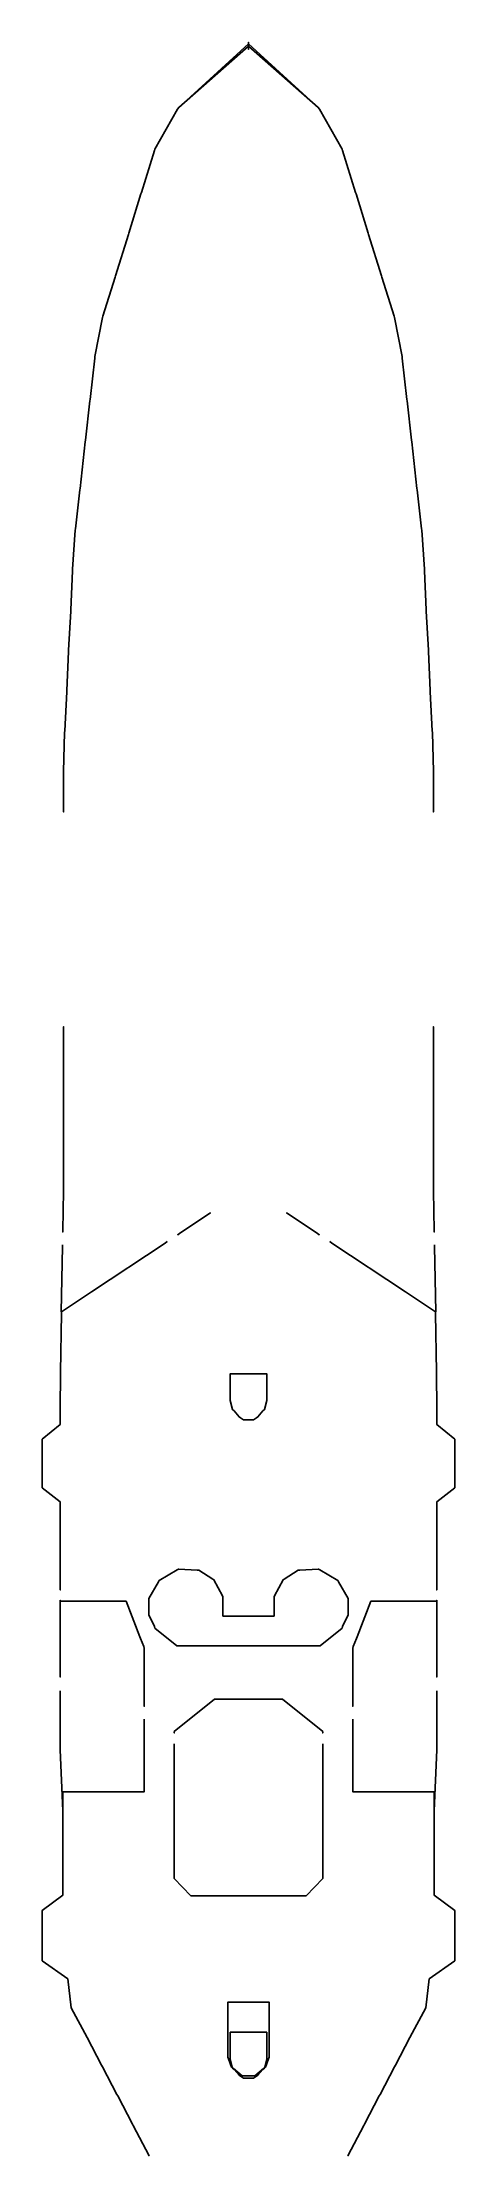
# Model space of a CAD drawing. Extents: x -10 to 10, y -44 to 57.
import ezdxf

# ---------------------------------------------------------------- set-up
doc = ezdxf.new("R2010")
doc.units = 0
doc.layers.add('RAILINGS', color=6, linetype='CONTINUOUS')

msp = doc.modelspace()

# ---------------------------------------------------------------- linework, layer by layer
at = {"layer": 'RAILINGS'}
for points in [[(0, 56.6, 6.38), (0, 56.52, 6.38), (0, 56.26, 5.45), (0, 56.33, 5.45)], [(0, 56.33, 5.45), (0, 56.26, 5.45), (0, 56.52, 6.38), (0, 56.6, 6.38)], [(0, 56.52, 6.38), (0, 56.52, 6.31), (-3.33, 53.48, 6.18), (-3.33, 53.48, 6.25)], [(-3.33, 53.48, 6.25), (-3.33, 53.48, 6.18), (0, 56.52, 6.31), (0, 56.52, 6.38)], [(-3.33, 53.48, 5.82), (-3.33, 53.48, 5.75), (0, 56.41, 5.93), (0, 56.41, 5.99)], [(0, 56.41, 5.99), (0, 56.41, 5.93), (-3.33, 53.48, 5.75), (-3.33, 53.48, 5.82)], [(0, 56.52, 6.38), (0, 56.52, 6.31), (3.33, 53.48, 6.18), (3.33, 53.48, 6.25)], [(3.33, 53.48, 6.25), (3.33, 53.48, 6.18), (0, 56.52, 6.31), (0, 56.52, 6.38)], [(3.33, 53.48, 5.82), (3.33, 53.48, 5.75), (0, 56.41, 5.93), (0, 56.41, 5.99)], [(0, 56.41, 5.99), (0, 56.41, 5.93), (3.33, 53.48, 5.75), (3.33, 53.48, 5.82)], [(-4.47, 51.5, 5.72), (-4.47, 51.5, 5.65), (-3.4, 53.41, 5.75), (-3.4, 53.41, 5.82)], [(-3.4, 53.41, 5.82), (-3.4, 53.41, 5.75), (-4.47, 51.5, 5.65), (-4.47, 51.5, 5.72)], [(-3.4, 53.41, 6.25), (-3.4, 53.41, 6.18), (-4.47, 51.5, 6.08), (-4.47, 51.5, 6.15)], [(-4.47, 51.5, 6.15), (-4.47, 51.5, 6.08), (-3.4, 53.41, 6.18), (-3.4, 53.41, 6.25)], [(-3.33, 53.48, 6.25), (-3.4, 53.41, 6.25), (-3.4, 53.41, 5.32), (-3.33, 53.48, 5.32)], [(-3.33, 53.48, 5.32), (-3.4, 53.41, 5.32), (-3.4, 53.41, 6.25), (-3.33, 53.48, 6.25)], [(3.33, 53.48, 6.25), (3.4, 53.41, 6.25), (3.4, 53.41, 5.32), (3.33, 53.48, 5.32)], [(3.33, 53.48, 5.32), (3.4, 53.41, 5.32), (3.4, 53.41, 6.25), (3.33, 53.48, 6.25)], [(4.47, 51.5, 5.72), (4.47, 51.5, 5.65), (3.4, 53.41, 5.75), (3.4, 53.41, 5.82)], [(3.4, 53.41, 5.82), (3.4, 53.41, 5.75), (4.47, 51.5, 5.65), (4.47, 51.5, 5.72)], [(3.4, 53.41, 6.25), (3.4, 53.41, 6.18), (4.47, 51.5, 6.08), (4.47, 51.5, 6.15)], [(4.47, 51.5, 6.15), (4.47, 51.5, 6.08), (3.4, 53.41, 6.18), (3.4, 53.41, 6.25)], [(-4.47, 51.5, 6.15), (-4.49, 51.43, 6.15), (-4.49, 51.43, 5.22), (-4.47, 51.5, 5.22)], [(-4.47, 51.5, 5.22), (-4.49, 51.43, 5.22), (-4.49, 51.43, 6.15), (-4.47, 51.5, 6.15)], [(4.47, 51.5, 6.15), (4.49, 51.43, 6.15), (4.49, 51.43, 5.22), (4.47, 51.5, 5.22)], [(4.47, 51.5, 5.22), (4.49, 51.43, 5.22), (4.49, 51.43, 6.15), (4.47, 51.5, 6.15)], [(-5.12, 49.43, 5.63), (-5.12, 49.43, 5.56), (-4.49, 51.43, 5.65), (-4.49, 51.43, 5.72)], [(-4.49, 51.43, 5.72), (-4.49, 51.43, 5.65), (-5.12, 49.43, 5.56), (-5.12, 49.43, 5.63)], [(-4.49, 51.43, 6.15), (-4.49, 51.43, 6.08), (-5.12, 49.43, 5.99), (-5.12, 49.43, 6.06)], [(-5.12, 49.43, 6.06), (-5.12, 49.43, 5.99), (-4.49, 51.43, 6.08), (-4.49, 51.43, 6.15)], [(5.12, 49.43, 5.63), (5.12, 49.43, 5.56), (4.49, 51.43, 5.65), (4.49, 51.43, 5.72)], [(4.49, 51.43, 5.72), (4.49, 51.43, 5.65), (5.12, 49.43, 5.56), (5.12, 49.43, 5.63)], [(4.49, 51.43, 6.15), (4.49, 51.43, 6.08), (5.12, 49.43, 5.99), (5.12, 49.43, 6.06)], [(5.12, 49.43, 6.06), (5.12, 49.43, 5.99), (4.49, 51.43, 6.08), (4.49, 51.43, 6.15)], [(-5.72, 47.49, 5.97), (-5.72, 47.49, 5.9), (-5.14, 49.36, 5.99), (-5.14, 49.36, 6.06)], [(-5.14, 49.36, 6.06), (-5.14, 49.36, 5.99), (-5.72, 47.49, 5.9), (-5.72, 47.49, 5.97)], [(-5.14, 49.36, 5.63), (-5.14, 49.36, 5.56), (-5.72, 47.49, 5.47), (-5.72, 47.49, 5.54)], [(-5.72, 47.49, 5.54), (-5.72, 47.49, 5.47), (-5.14, 49.36, 5.56), (-5.14, 49.36, 5.63)], [(-5.12, 49.43, 6.06), (-5.14, 49.36, 6.06), (-5.14, 49.36, 5.13), (-5.12, 49.43, 5.13)], [(-5.12, 49.43, 5.13), (-5.14, 49.36, 5.13), (-5.14, 49.36, 6.06), (-5.12, 49.43, 6.06)], [(5.12, 49.43, 6.06), (5.14, 49.36, 6.06), (5.14, 49.36, 5.13), (5.12, 49.43, 5.13)], [(5.12, 49.43, 5.13), (5.14, 49.36, 5.13), (5.14, 49.36, 6.06), (5.12, 49.43, 6.06)], [(5.72, 47.49, 5.54), (5.72, 47.49, 5.47), (5.14, 49.36, 5.56), (5.14, 49.36, 5.63)], [(5.14, 49.36, 5.63), (5.14, 49.36, 5.56), (5.72, 47.49, 5.47), (5.72, 47.49, 5.54)], [(5.14, 49.36, 6.06), (5.14, 49.36, 5.99), (5.72, 47.49, 5.9), (5.72, 47.49, 5.97)], [(5.72, 47.49, 5.97), (5.72, 47.49, 5.9), (5.14, 49.36, 5.99), (5.14, 49.36, 6.06)], [(-5.72, 47.49, 5.04), (-5.74, 47.42, 5.04), (-5.74, 47.42, 5.97), (-5.72, 47.49, 5.97)], [(-5.72, 47.49, 5.97), (-5.74, 47.42, 5.97), (-5.74, 47.42, 5.04), (-5.72, 47.49, 5.04)], [(5.72, 47.49, 5.97), (5.74, 47.42, 5.97), (5.74, 47.42, 5.04), (5.72, 47.49, 5.04)], [(5.72, 47.49, 5.04), (5.74, 47.42, 5.04), (5.74, 47.42, 5.97), (5.72, 47.49, 5.97)], [(-6.36, 45.45, 5.87), (-6.36, 45.45, 5.8), (-5.74, 47.42, 5.9), (-5.74, 47.42, 5.97)], [(-5.74, 47.42, 5.97), (-5.74, 47.42, 5.9), (-6.36, 45.45, 5.8), (-6.36, 45.45, 5.87)], [(-5.74, 47.42, 5.54), (-5.74, 47.42, 5.47), (-6.36, 45.45, 5.37), (-6.36, 45.45, 5.44)], [(-6.36, 45.45, 5.44), (-6.36, 45.45, 5.37), (-5.74, 47.42, 5.47), (-5.74, 47.42, 5.54)], [(5.74, 47.42, 5.54), (5.74, 47.42, 5.47), (6.36, 45.45, 5.37), (6.36, 45.45, 5.44)], [(6.36, 45.45, 5.44), (6.36, 45.45, 5.37), (5.74, 47.42, 5.47), (5.74, 47.42, 5.54)], [(6.36, 45.45, 5.87), (6.36, 45.45, 5.8), (5.74, 47.42, 5.9), (5.74, 47.42, 5.97)], [(5.74, 47.42, 5.97), (5.74, 47.42, 5.9), (6.36, 45.45, 5.8), (6.36, 45.45, 5.87)], [(-6.36, 45.45, 4.94), (-6.38, 45.38, 4.94), (-6.38, 45.38, 5.87), (-6.36, 45.45, 5.87)], [(-6.36, 45.45, 5.87), (-6.38, 45.38, 5.87), (-6.38, 45.38, 4.94), (-6.36, 45.45, 4.94)], [(6.36, 45.45, 4.94), (6.38, 45.38, 4.94), (6.38, 45.38, 5.87), (6.36, 45.45, 5.87)], [(6.36, 45.45, 5.87), (6.38, 45.38, 5.87), (6.38, 45.38, 4.94), (6.36, 45.45, 4.94)], [(-6.96, 43.52, 5.78), (-6.96, 43.52, 5.71), (-6.38, 45.38, 5.8), (-6.38, 45.38, 5.87)], [(-6.38, 45.38, 5.87), (-6.38, 45.38, 5.8), (-6.96, 43.52, 5.71), (-6.96, 43.52, 5.78)], [(-6.38, 45.38, 5.44), (-6.38, 45.38, 5.37), (-6.96, 43.52, 5.28), (-6.96, 43.52, 5.35)], [(-6.96, 43.52, 5.35), (-6.96, 43.52, 5.28), (-6.38, 45.38, 5.37), (-6.38, 45.38, 5.44)], [(6.96, 43.52, 5.35), (6.96, 43.52, 5.28), (6.38, 45.38, 5.37), (6.38, 45.38, 5.44)], [(6.38, 45.38, 5.44), (6.38, 45.38, 5.37), (6.96, 43.52, 5.28), (6.96, 43.52, 5.35)], [(6.96, 43.52, 5.78), (6.96, 43.52, 5.71), (6.38, 45.38, 5.8), (6.38, 45.38, 5.87)], [(6.38, 45.38, 5.87), (6.38, 45.38, 5.8), (6.96, 43.52, 5.71), (6.96, 43.52, 5.78)], [(-7.34, 41.59, 5.71), (-7.34, 41.59, 5.64), (-6.98, 43.45, 5.71), (-6.98, 43.45, 5.78)], [(-6.98, 43.45, 5.78), (-6.98, 43.45, 5.71), (-7.34, 41.59, 5.64), (-7.34, 41.59, 5.71)], [(-6.98, 43.45, 5.35), (-6.98, 43.45, 5.28), (-7.34, 41.59, 5.21), (-7.34, 41.59, 5.28)], [(-7.34, 41.59, 5.28), (-7.34, 41.59, 5.21), (-6.98, 43.45, 5.28), (-6.98, 43.45, 5.35)], [(-6.96, 43.52, 4.85), (-6.98, 43.45, 4.85), (-6.98, 43.45, 5.78), (-6.96, 43.52, 5.78)], [(-6.96, 43.52, 5.78), (-6.98, 43.45, 5.78), (-6.98, 43.45, 4.85), (-6.96, 43.52, 4.85)], [(6.96, 43.52, 4.85), (6.98, 43.45, 4.85), (6.98, 43.45, 5.78), (6.96, 43.52, 5.78)], [(6.96, 43.52, 5.78), (6.98, 43.45, 5.78), (6.98, 43.45, 4.85), (6.96, 43.52, 4.85)], [(6.98, 43.45, 5.35), (6.98, 43.45, 5.28), (7.34, 41.59, 5.21), (7.34, 41.59, 5.28)], [(7.34, 41.59, 5.28), (7.34, 41.59, 5.21), (6.98, 43.45, 5.28), (6.98, 43.45, 5.35)], [(7.34, 41.59, 5.71), (7.34, 41.59, 5.64), (6.98, 43.45, 5.71), (6.98, 43.45, 5.78)], [(6.98, 43.45, 5.78), (6.98, 43.45, 5.71), (7.34, 41.59, 5.64), (7.34, 41.59, 5.71)], [(-7.57, 39.54, 5.65), (-7.57, 39.54, 5.58), (-7.35, 41.52, 5.64), (-7.35, 41.52, 5.71)], [(-7.35, 41.52, 5.71), (-7.35, 41.52, 5.64), (-7.57, 39.54, 5.58), (-7.57, 39.54, 5.65)], [(-7.35, 41.52, 5.28), (-7.35, 41.52, 5.21), (-7.57, 39.54, 5.15), (-7.57, 39.54, 5.22)], [(-7.57, 39.54, 5.22), (-7.57, 39.54, 5.15), (-7.35, 41.52, 5.21), (-7.35, 41.52, 5.28)], [(-7.34, 41.59, 4.78), (-7.35, 41.52, 4.78), (-7.35, 41.52, 5.71), (-7.34, 41.59, 5.71)], [(-7.34, 41.59, 5.71), (-7.35, 41.52, 5.71), (-7.35, 41.52, 4.78), (-7.34, 41.59, 4.78)], [(7.34, 41.59, 4.78), (7.35, 41.52, 4.78), (7.35, 41.52, 5.71), (7.34, 41.59, 5.71)], [(7.34, 41.59, 5.71), (7.35, 41.52, 5.71), (7.35, 41.52, 4.78), (7.34, 41.59, 4.78)], [(7.35, 41.52, 5.28), (7.35, 41.52, 5.21), (7.57, 39.54, 5.15), (7.57, 39.54, 5.22)], [(7.57, 39.54, 5.22), (7.57, 39.54, 5.15), (7.35, 41.52, 5.21), (7.35, 41.52, 5.28)], [(7.57, 39.54, 5.65), (7.57, 39.54, 5.58), (7.35, 41.52, 5.64), (7.35, 41.52, 5.71)], [(7.35, 41.52, 5.71), (7.35, 41.52, 5.64), (7.57, 39.54, 5.58), (7.57, 39.54, 5.65)], [(-7.79, 37.59, 5.16), (-7.79, 37.59, 5.09), (-7.58, 39.47, 5.15), (-7.58, 39.47, 5.22)], [(-7.58, 39.47, 5.22), (-7.58, 39.47, 5.15), (-7.79, 37.59, 5.09), (-7.79, 37.59, 5.16)], [(-7.58, 39.47, 5.65), (-7.58, 39.47, 5.58), (-7.79, 37.59, 5.52), (-7.79, 37.59, 5.59)], [(-7.79, 37.59, 5.59), (-7.79, 37.59, 5.52), (-7.58, 39.47, 5.58), (-7.58, 39.47, 5.65)], [(-7.57, 39.54, 4.72), (-7.58, 39.47, 4.72), (-7.58, 39.47, 5.65), (-7.57, 39.54, 5.65)], [(-7.57, 39.54, 5.65), (-7.58, 39.47, 5.65), (-7.58, 39.47, 4.72), (-7.57, 39.54, 4.72)], [(7.57, 39.54, 4.72), (7.58, 39.47, 4.72), (7.58, 39.47, 5.65), (7.57, 39.54, 5.65)], [(7.57, 39.54, 5.65), (7.58, 39.47, 5.65), (7.58, 39.47, 4.72), (7.57, 39.54, 4.72)], [(7.79, 37.59, 5.16), (7.79, 37.59, 5.09), (7.58, 39.47, 5.15), (7.58, 39.47, 5.22)], [(7.58, 39.47, 5.22), (7.58, 39.47, 5.15), (7.79, 37.59, 5.09), (7.79, 37.59, 5.16)], [(7.58, 39.47, 5.65), (7.58, 39.47, 5.58), (7.79, 37.59, 5.52), (7.79, 37.59, 5.59)], [(7.79, 37.59, 5.59), (7.79, 37.59, 5.52), (7.58, 39.47, 5.58), (7.58, 39.47, 5.65)], [(-8.05, 35.29, 5.09), (-8.05, 35.29, 5.02), (-7.8, 37.52, 5.09), (-7.8, 37.52, 5.16)], [(-7.8, 37.52, 5.16), (-7.8, 37.52, 5.09), (-8.05, 35.29, 5.02), (-8.05, 35.29, 5.09)], [(-7.8, 37.52, 5.59), (-7.8, 37.52, 5.52), (-8.05, 35.29, 5.45), (-8.05, 35.29, 5.52)], [(-8.05, 35.29, 5.52), (-8.05, 35.29, 5.45), (-7.8, 37.52, 5.52), (-7.8, 37.52, 5.59)], [(-7.79, 37.59, 5.59), (-7.8, 37.52, 5.59), (-7.8, 37.52, 4.66), (-7.79, 37.59, 4.66)], [(-7.79, 37.59, 4.66), (-7.8, 37.52, 4.66), (-7.8, 37.52, 5.59), (-7.79, 37.59, 5.59)], [(7.79, 37.59, 5.59), (7.8, 37.52, 5.59), (7.8, 37.52, 4.66), (7.79, 37.59, 4.66)], [(7.79, 37.59, 4.66), (7.8, 37.52, 4.66), (7.8, 37.52, 5.59), (7.79, 37.59, 5.59)], [(8.05, 35.29, 5.09), (8.05, 35.29, 5.02), (7.8, 37.52, 5.09), (7.8, 37.52, 5.16)], [(7.8, 37.52, 5.16), (7.8, 37.52, 5.09), (8.05, 35.29, 5.02), (8.05, 35.29, 5.09)], [(7.8, 37.52, 5.59), (7.8, 37.52, 5.52), (8.05, 35.29, 5.45), (8.05, 35.29, 5.52)], [(8.05, 35.29, 5.52), (8.05, 35.29, 5.45), (7.8, 37.52, 5.52), (7.8, 37.52, 5.59)], [(-8.27, 33.36, 5.04), (-8.27, 33.36, 4.97), (-8.06, 35.22, 5.02), (-8.06, 35.22, 5.09)], [(-8.06, 35.22, 5.09), (-8.06, 35.22, 5.02), (-8.27, 33.36, 4.97), (-8.27, 33.36, 5.04)], [(-8.06, 35.22, 5.52), (-8.06, 35.22, 5.45), (-8.27, 33.36, 5.4), (-8.27, 33.36, 5.47)], [(-8.27, 33.36, 5.47), (-8.27, 33.36, 5.4), (-8.06, 35.22, 5.45), (-8.06, 35.22, 5.52)], [(-8.05, 35.29, 5.52), (-8.06, 35.22, 5.52), (-8.06, 35.22, 4.59), (-8.05, 35.29, 4.59)], [(-8.05, 35.29, 4.59), (-8.06, 35.22, 4.59), (-8.06, 35.22, 5.52), (-8.05, 35.29, 5.52)], [(8.05, 35.29, 5.52), (8.06, 35.22, 5.52), (8.06, 35.22, 4.59), (8.05, 35.29, 4.59)], [(8.05, 35.29, 4.59), (8.06, 35.22, 4.59), (8.06, 35.22, 5.52), (8.05, 35.29, 5.52)], [(8.27, 33.36, 5.04), (8.27, 33.36, 4.97), (8.06, 35.22, 5.02), (8.06, 35.22, 5.09)], [(8.06, 35.22, 5.09), (8.06, 35.22, 5.02), (8.27, 33.36, 4.97), (8.27, 33.36, 5.04)], [(8.06, 35.22, 5.52), (8.06, 35.22, 5.45), (8.27, 33.36, 5.4), (8.27, 33.36, 5.47)], [(8.27, 33.36, 5.47), (8.27, 33.36, 5.4), (8.06, 35.22, 5.45), (8.06, 35.22, 5.52)], [(-8.27, 33.36, 5.47), (-8.28, 33.29, 5.47), (-8.28, 33.29, 4.54), (-8.27, 33.36, 4.54)], [(-8.27, 33.36, 4.54), (-8.28, 33.29, 4.54), (-8.28, 33.29, 5.47), (-8.27, 33.36, 5.47)], [(8.27, 33.36, 4.54), (8.28, 33.29, 4.54), (8.28, 33.29, 5.47), (8.27, 33.36, 5.47)], [(8.27, 33.36, 5.47), (8.28, 33.29, 5.47), (8.28, 33.29, 4.54), (8.27, 33.36, 4.54)], [(-8.41, 31.43, 4.97), (-8.41, 31.43, 4.9), (-8.28, 33.29, 4.97), (-8.28, 33.29, 5.04)], [(-8.28, 33.29, 5.04), (-8.28, 33.29, 4.97), (-8.41, 31.43, 4.9), (-8.41, 31.43, 4.97)], [(-8.28, 33.29, 5.47), (-8.28, 33.29, 5.4), (-8.41, 31.43, 5.33), (-8.41, 31.43, 5.4)], [(-8.41, 31.43, 5.4), (-8.41, 31.43, 5.33), (-8.28, 33.29, 5.4), (-8.28, 33.29, 5.47)], [(8.28, 33.29, 5.04), (8.28, 33.29, 4.97), (8.41, 31.43, 4.9), (8.41, 31.43, 4.97)], [(8.41, 31.43, 4.97), (8.41, 31.43, 4.9), (8.28, 33.29, 4.97), (8.28, 33.29, 5.04)], [(8.41, 31.43, 5.4), (8.41, 31.43, 5.33), (8.28, 33.29, 5.4), (8.28, 33.29, 5.47)], [(8.28, 33.29, 5.47), (8.28, 33.29, 5.4), (8.41, 31.43, 5.33), (8.41, 31.43, 5.4)], [(-8.5, 29.5, 4.92), (-8.5, 29.5, 4.85), (-8.41, 31.36, 4.9), (-8.41, 31.36, 4.97)], [(-8.41, 31.36, 4.97), (-8.41, 31.36, 4.9), (-8.5, 29.5, 4.85), (-8.5, 29.5, 4.92)], [(-8.41, 31.36, 5.4), (-8.41, 31.36, 5.33), (-8.5, 29.5, 5.28), (-8.5, 29.5, 5.35)], [(-8.5, 29.5, 5.35), (-8.5, 29.5, 5.28), (-8.41, 31.36, 5.33), (-8.41, 31.36, 5.4)], [(-8.41, 31.43, 5.4), (-8.41, 31.36, 5.4), (-8.41, 31.36, 4.47), (-8.41, 31.43, 4.47)], [(-8.41, 31.43, 4.47), (-8.41, 31.36, 4.47), (-8.41, 31.36, 5.4), (-8.41, 31.43, 5.4)], [(8.41, 31.43, 5.4), (8.41, 31.36, 5.4), (8.41, 31.36, 4.47), (8.41, 31.43, 4.47)], [(8.41, 31.43, 4.47), (8.41, 31.36, 4.47), (8.41, 31.36, 5.4), (8.41, 31.43, 5.4)], [(8.5, 29.5, 4.92), (8.5, 29.5, 4.85), (8.41, 31.36, 4.9), (8.41, 31.36, 4.97)], [(8.41, 31.36, 4.97), (8.41, 31.36, 4.9), (8.5, 29.5, 4.85), (8.5, 29.5, 4.92)], [(8.41, 31.36, 5.4), (8.41, 31.36, 5.33), (8.5, 29.5, 5.28), (8.5, 29.5, 5.35)], [(8.5, 29.5, 5.35), (8.5, 29.5, 5.28), (8.41, 31.36, 5.33), (8.41, 31.36, 5.4)], [(-8.6, 27.57, 4.85), (-8.6, 27.57, 4.78), (-8.5, 29.43, 4.85), (-8.5, 29.43, 4.92)], [(-8.5, 29.43, 4.92), (-8.5, 29.43, 4.85), (-8.6, 27.57, 4.78), (-8.6, 27.57, 4.85)], [(-8.5, 29.43, 5.35), (-8.5, 29.43, 5.28), (-8.6, 27.57, 5.21), (-8.6, 27.57, 5.28)], [(-8.6, 27.57, 5.28), (-8.6, 27.57, 5.21), (-8.5, 29.43, 5.28), (-8.5, 29.43, 5.35)], [(-8.5, 29.5, 5.35), (-8.5, 29.43, 5.35), (-8.5, 29.43, 4.42), (-8.5, 29.5, 4.42)], [(-8.5, 29.5, 4.42), (-8.5, 29.43, 4.42), (-8.5, 29.43, 5.35), (-8.5, 29.5, 5.35)], [(8.5, 29.5, 5.35), (8.5, 29.43, 5.35), (8.5, 29.43, 4.42), (8.5, 29.5, 4.42)], [(8.5, 29.5, 4.42), (8.5, 29.43, 4.42), (8.5, 29.43, 5.35), (8.5, 29.5, 5.35)], [(8.6, 27.57, 4.85), (8.6, 27.57, 4.78), (8.5, 29.43, 4.85), (8.5, 29.43, 4.92)], [(8.5, 29.43, 4.92), (8.5, 29.43, 4.85), (8.6, 27.57, 4.78), (8.6, 27.57, 4.85)], [(8.5, 29.43, 5.35), (8.5, 29.43, 5.28), (8.6, 27.57, 5.21), (8.6, 27.57, 5.28)], [(8.6, 27.57, 5.28), (8.6, 27.57, 5.21), (8.5, 29.43, 5.28), (8.5, 29.43, 5.35)], [(-8.69, 25.64, 4.79), (-8.69, 25.64, 4.72), (-8.6, 27.5, 4.78), (-8.6, 27.5, 4.85)], [(-8.6, 27.5, 4.85), (-8.6, 27.5, 4.78), (-8.69, 25.64, 4.72), (-8.69, 25.64, 4.79)], [(-8.6, 27.5, 5.28), (-8.6, 27.5, 5.21), (-8.69, 25.64, 5.15), (-8.69, 25.64, 5.22)], [(-8.69, 25.64, 5.22), (-8.69, 25.64, 5.15), (-8.6, 27.5, 5.21), (-8.6, 27.5, 5.28)], [(-8.6, 27.57, 5.28), (-8.6, 27.5, 5.28), (-8.6, 27.5, 4.35), (-8.6, 27.57, 4.35)], [(-8.6, 27.57, 4.35), (-8.6, 27.5, 4.35), (-8.6, 27.5, 5.28), (-8.6, 27.57, 5.28)], [(8.6, 27.57, 5.28), (8.6, 27.5, 5.28), (8.6, 27.5, 4.35), (8.6, 27.57, 4.35)], [(8.6, 27.57, 4.35), (8.6, 27.5, 4.35), (8.6, 27.5, 5.28), (8.6, 27.57, 5.28)], [(8.69, 25.64, 4.79), (8.69, 25.64, 4.72), (8.6, 27.5, 4.78), (8.6, 27.5, 4.85)], [(8.6, 27.5, 4.85), (8.6, 27.5, 4.78), (8.69, 25.64, 4.72), (8.69, 25.64, 4.79)], [(8.6, 27.5, 5.28), (8.6, 27.5, 5.21), (8.69, 25.64, 5.15), (8.69, 25.64, 5.22)], [(8.69, 25.64, 5.22), (8.69, 25.64, 5.15), (8.6, 27.5, 5.21), (8.6, 27.5, 5.28)], [(-8.78, 23.71, 4.73), (-8.78, 23.71, 4.66), (-8.69, 25.57, 4.72), (-8.69, 25.57, 4.79)], [(-8.69, 25.57, 4.79), (-8.69, 25.57, 4.72), (-8.78, 23.71, 4.66), (-8.78, 23.71, 4.73)], [(-8.69, 25.57, 5.22), (-8.69, 25.57, 5.15), (-8.78, 23.71, 5.09), (-8.78, 23.71, 5.16)], [(-8.78, 23.71, 5.16), (-8.78, 23.71, 5.09), (-8.69, 25.57, 5.15), (-8.69, 25.57, 5.22)], [(-8.69, 25.64, 5.22), (-8.69, 25.57, 5.22), (-8.69, 25.57, 4.29), (-8.69, 25.64, 4.29)], [(-8.69, 25.64, 4.29), (-8.69, 25.57, 4.29), (-8.69, 25.57, 5.22), (-8.69, 25.64, 5.22)], [(8.69, 25.64, 5.22), (8.69, 25.57, 5.22), (8.69, 25.57, 4.29), (8.69, 25.64, 4.29)], [(8.69, 25.64, 4.29), (8.69, 25.57, 4.29), (8.69, 25.57, 5.22), (8.69, 25.64, 5.22)], [(8.78, 23.71, 4.73), (8.78, 23.71, 4.66), (8.69, 25.57, 4.72), (8.69, 25.57, 4.79)], [(8.69, 25.57, 4.79), (8.69, 25.57, 4.72), (8.78, 23.71, 4.66), (8.78, 23.71, 4.73)], [(8.69, 25.57, 5.22), (8.69, 25.57, 5.15), (8.78, 23.71, 5.09), (8.78, 23.71, 5.16)], [(8.78, 23.71, 5.16), (8.78, 23.71, 5.09), (8.69, 25.57, 5.15), (8.69, 25.57, 5.22)], [(-8.84, 21.77, 4.68), (-8.84, 21.77, 4.61), (-8.79, 23.64, 4.66), (-8.79, 23.64, 4.73)], [(-8.79, 23.64, 4.73), (-8.79, 23.64, 4.66), (-8.84, 21.77, 4.61), (-8.84, 21.77, 4.68)], [(-8.79, 23.64, 5.16), (-8.79, 23.64, 5.09), (-8.84, 21.77, 5.04), (-8.84, 21.77, 5.11)], [(-8.84, 21.77, 5.11), (-8.84, 21.77, 5.04), (-8.79, 23.64, 5.09), (-8.79, 23.64, 5.16)], [(-8.78, 23.71, 5.16), (-8.79, 23.64, 5.16), (-8.79, 23.64, 4.23), (-8.78, 23.71, 4.23)], [(-8.78, 23.71, 4.23), (-8.79, 23.64, 4.23), (-8.79, 23.64, 5.16), (-8.78, 23.71, 5.16)], [(8.78, 23.71, 5.16), (8.79, 23.64, 5.16), (8.79, 23.64, 4.23), (8.78, 23.71, 4.23)], [(8.78, 23.71, 4.23), (8.79, 23.64, 4.23), (8.79, 23.64, 5.16), (8.78, 23.71, 5.16)], [(8.84, 21.77, 4.68), (8.84, 21.77, 4.61), (8.79, 23.64, 4.66), (8.79, 23.64, 4.73)], [(8.79, 23.64, 4.73), (8.79, 23.64, 4.66), (8.84, 21.77, 4.61), (8.84, 21.77, 4.68)], [(8.79, 23.64, 5.16), (8.79, 23.64, 5.09), (8.84, 21.77, 5.04), (8.84, 21.77, 5.11)], [(8.84, 21.77, 5.11), (8.84, 21.77, 5.04), (8.79, 23.64, 5.09), (8.79, 23.64, 5.16)], [(-8.84, 21.77, 5.11), (-8.84, 21.7, 5.11), (-8.84, 21.7, 4.18), (-8.84, 21.77, 4.18)], [(-8.84, 21.77, 4.18), (-8.84, 21.7, 4.18), (-8.84, 21.7, 5.11), (-8.84, 21.77, 5.11)], [(-8.84, 19.84, 4.68), (-8.84, 19.84, 4.61), (-8.84, 21.7, 4.61), (-8.84, 21.7, 4.68)], [(-8.84, 21.7, 4.68), (-8.84, 21.7, 4.61), (-8.84, 19.84, 4.61), (-8.84, 19.84, 4.68)], [(-8.84, 21.7, 5.11), (-8.84, 21.7, 5.04), (-8.84, 19.84, 5.04), (-8.84, 19.84, 5.11)], [(-8.84, 19.84, 5.11), (-8.84, 19.84, 5.04), (-8.84, 21.7, 5.04), (-8.84, 21.7, 5.11)], [(8.84, 21.77, 4.18), (8.84, 21.7, 4.18), (8.84, 21.7, 5.11), (8.84, 21.77, 5.11)], [(8.84, 21.77, 5.11), (8.84, 21.7, 5.11), (8.84, 21.7, 4.18), (8.84, 21.77, 4.18)], [(8.84, 19.84, 5.11), (8.84, 19.84, 5.04), (8.84, 21.7, 5.04), (8.84, 21.7, 5.11)], [(8.84, 21.7, 5.11), (8.84, 21.7, 5.04), (8.84, 19.84, 5.04), (8.84, 19.84, 5.11)], [(8.84, 21.7, 4.68), (8.84, 21.7, 4.61), (8.84, 19.84, 4.61), (8.84, 19.84, 4.68)], [(8.84, 19.84, 4.68), (8.84, 19.84, 4.61), (8.84, 21.7, 4.61), (8.84, 21.7, 4.68)], [(-8.84, 7.72, 4.92), (-8.84, 7.72, 4.85), (-8.84, 9.58, 4.85), (-8.84, 9.58, 4.92)], [(-8.84, 9.58, 4.92), (-8.84, 9.58, 4.85), (-8.84, 7.72, 4.85), (-8.84, 7.72, 4.92)], [(-8.84, 9.58, 4.49), (-8.84, 9.58, 4.42), (-8.84, 7.72, 4.42), (-8.84, 7.72, 4.49)], [(-8.84, 7.72, 4.49), (-8.84, 7.72, 4.42), (-8.84, 9.58, 4.42), (-8.84, 9.58, 4.49)], [(8.84, 7.72, 4.49), (8.84, 7.72, 4.42), (8.84, 9.58, 4.42), (8.84, 9.58, 4.49)], [(8.84, 9.58, 4.49), (8.84, 9.58, 4.42), (8.84, 7.72, 4.42), (8.84, 7.72, 4.49)], [(8.84, 9.58, 4.92), (8.84, 9.58, 4.85), (8.84, 7.72, 4.85), (8.84, 7.72, 4.92)], [(8.84, 7.72, 4.92), (8.84, 7.72, 4.85), (8.84, 9.58, 4.85), (8.84, 9.58, 4.92)], [(-8.84, 7.72, 3.99), (-8.84, 7.65, 3.99), (-8.84, 7.65, 4.92), (-8.84, 7.72, 4.92)], [(-8.84, 7.72, 4.92), (-8.84, 7.65, 4.92), (-8.84, 7.65, 3.99), (-8.84, 7.72, 3.99)], [(-8.84, 5.73, 4.92), (-8.84, 5.73, 4.85), (-8.84, 7.65, 4.85), (-8.84, 7.65, 4.92)], [(-8.84, 7.65, 4.92), (-8.84, 7.65, 4.85), (-8.84, 5.73, 4.85), (-8.84, 5.73, 4.92)], [(-8.84, 7.65, 4.49), (-8.84, 7.65, 4.42), (-8.84, 5.73, 4.42), (-8.84, 5.73, 4.49)], [(-8.84, 5.73, 4.49), (-8.84, 5.73, 4.42), (-8.84, 7.65, 4.42), (-8.84, 7.65, 4.49)], [(8.84, 7.72, 4.92), (8.84, 7.65, 4.92), (8.84, 7.65, 3.99), (8.84, 7.72, 3.99)], [(8.84, 7.72, 3.99), (8.84, 7.65, 3.99), (8.84, 7.65, 4.92), (8.84, 7.72, 4.92)], [(8.84, 5.73, 4.49), (8.84, 5.73, 4.42), (8.84, 7.65, 4.42), (8.84, 7.65, 4.49)], [(8.84, 7.65, 4.49), (8.84, 7.65, 4.42), (8.84, 5.73, 4.42), (8.84, 5.73, 4.49)], [(8.84, 7.65, 4.92), (8.84, 7.65, 4.85), (8.84, 5.73, 4.85), (8.84, 5.73, 4.92)], [(8.84, 5.73, 4.92), (8.84, 5.73, 4.85), (8.84, 7.65, 4.85), (8.84, 7.65, 4.92)], [(-8.84, 5.73, 4.92), (-8.84, 5.66, 4.92), (-8.84, 5.66, 3.99), (-8.84, 5.73, 3.99)], [(-8.84, 5.73, 3.99), (-8.84, 5.66, 3.99), (-8.84, 5.66, 4.92), (-8.84, 5.73, 4.92)], [(-8.84, 4.13, 4.92), (-8.84, 4.13, 4.85), (-8.84, 5.66, 4.85), (-8.84, 5.66, 4.92)], [(-8.84, 5.66, 4.92), (-8.84, 5.66, 4.85), (-8.84, 4.13, 4.85), (-8.84, 4.13, 4.92)], [(-8.84, 5.66, 4.49), (-8.84, 5.66, 4.42), (-8.84, 4.13, 4.42), (-8.84, 4.13, 4.49)], [(-8.84, 4.13, 4.49), (-8.84, 4.13, 4.42), (-8.84, 5.66, 4.42), (-8.84, 5.66, 4.49)], [(8.84, 5.73, 3.99), (8.84, 5.66, 3.99), (8.84, 5.66, 4.92), (8.84, 5.73, 4.92)], [(8.84, 5.73, 4.92), (8.84, 5.66, 4.92), (8.84, 5.66, 3.99), (8.84, 5.73, 3.99)], [(8.84, 4.13, 4.49), (8.84, 4.13, 4.42), (8.84, 5.66, 4.42), (8.84, 5.66, 4.49)], [(8.84, 5.66, 4.49), (8.84, 5.66, 4.42), (8.84, 4.13, 4.42), (8.84, 4.13, 4.49)], [(8.84, 5.66, 4.92), (8.84, 5.66, 4.85), (8.84, 4.13, 4.85), (8.84, 4.13, 4.92)], [(8.84, 4.13, 4.92), (8.84, 4.13, 4.85), (8.84, 5.66, 4.85), (8.84, 5.66, 4.92)], [(-8.84, 4.06, 4.49), (-8.84, 4.06, 4.42), (-8.85, 1.82, 4.42), (-8.85, 1.82, 4.49)], [(-8.85, 1.82, 4.49), (-8.85, 1.82, 4.42), (-8.84, 4.06, 4.42), (-8.84, 4.06, 4.49)], [(-8.85, 1.82, 4.92), (-8.85, 1.82, 4.85), (-8.84, 4.06, 4.85), (-8.84, 4.06, 4.92)], [(-8.84, 4.06, 4.92), (-8.84, 4.06, 4.85), (-8.85, 1.82, 4.85), (-8.85, 1.82, 4.92)], [(-8.84, 4.13, 3.99), (-8.84, 4.06, 3.99), (-8.84, 4.06, 4.92), (-8.84, 4.13, 4.92)], [(-8.84, 4.13, 4.92), (-8.84, 4.06, 4.92), (-8.84, 4.06, 3.99), (-8.84, 4.13, 3.99)], [(8.84, 4.13, 4.92), (8.84, 4.06, 4.92), (8.84, 4.06, 3.99), (8.84, 4.13, 3.99)], [(8.84, 4.13, 3.99), (8.84, 4.06, 3.99), (8.84, 4.06, 4.92), (8.84, 4.13, 4.92)], [(8.84, 4.06, 4.92), (8.84, 4.06, 4.85), (8.85, 1.82, 4.85), (8.85, 1.82, 4.92)], [(8.85, 1.82, 4.92), (8.85, 1.82, 4.85), (8.84, 4.06, 4.85), (8.84, 4.06, 4.92)], [(8.85, 1.82, 4.49), (8.85, 1.82, 4.42), (8.84, 4.06, 4.42), (8.84, 4.06, 4.49)], [(8.84, 4.06, 4.49), (8.84, 4.06, 4.42), (8.85, 1.82, 4.42), (8.85, 1.82, 4.49)], [(-8.85, 1.75, 4.92), (-8.85, 1.75, 4.85), (-8.88, -0.16, 4.85), (-8.88, -0.16, 4.92)], [(-8.88, -0.16, 4.92), (-8.88, -0.16, 4.85), (-8.85, 1.75, 4.85), (-8.85, 1.75, 4.92)], [(-8.88, -0.16, 4.49), (-8.88, -0.16, 4.42), (-8.85, 1.75, 4.42), (-8.85, 1.75, 4.49)], [(-8.85, 1.75, 4.49), (-8.85, 1.75, 4.42), (-8.88, -0.16, 4.42), (-8.88, -0.16, 4.49)], [(-8.85, 1.82, 4.92), (-8.85, 1.75, 4.92), (-8.85, 1.75, 3.99), (-8.85, 1.82, 3.99)], [(-8.85, 1.82, 3.99), (-8.85, 1.75, 3.99), (-8.85, 1.75, 4.92), (-8.85, 1.82, 4.92)], [(8.85, 1.82, 3.99), (8.85, 1.75, 3.99), (8.85, 1.75, 4.92), (8.85, 1.82, 4.92)], [(8.85, 1.82, 4.92), (8.85, 1.75, 4.92), (8.85, 1.75, 3.99), (8.85, 1.82, 3.99)], [(8.85, 1.75, 4.49), (8.85, 1.75, 4.42), (8.88, -0.16, 4.42), (8.88, -0.16, 4.49)], [(8.88, -0.16, 4.49), (8.88, -0.16, 4.42), (8.85, 1.75, 4.42), (8.85, 1.75, 4.49)], [(8.88, -0.16, 4.92), (8.88, -0.16, 4.85), (8.85, 1.75, 4.85), (8.85, 1.75, 4.92)], [(8.85, 1.75, 4.92), (8.85, 1.75, 4.85), (8.88, -0.16, 4.85), (8.88, -0.16, 4.92)], [(-3.28, -0.28, 6.86), (-3.28, -0.28, 6.79), (-1.82, 0.69, 6.79), (-1.82, 0.69, 6.86)], [(-1.82, 0.69, 6.86), (-1.82, 0.69, 6.79), (-3.28, -0.28, 6.79), (-3.28, -0.28, 6.86)], [(-3.28, -0.28, 7.29), (-3.28, -0.28, 7.22), (-1.82, 0.69, 7.22), (-1.82, 0.69, 7.29)], [(-1.82, 0.69, 7.29), (-1.82, 0.69, 7.22), (-3.28, -0.28, 7.22), (-3.28, -0.28, 7.29)], [(1.82, 0.69, 7.29), (1.82, 0.69, 7.22), (3.28, -0.28, 7.22), (3.28, -0.28, 7.29)], [(3.28, -0.28, 7.29), (3.28, -0.28, 7.22), (1.82, 0.69, 7.22), (1.82, 0.69, 7.29)], [(1.82, 0.69, 6.86), (1.82, 0.69, 6.79), (3.28, -0.28, 6.79), (3.28, -0.28, 6.86)], [(3.28, -0.28, 6.86), (3.28, -0.28, 6.79), (1.82, 0.69, 6.79), (1.82, 0.69, 6.86)], [(-8.89, -0.91, 4.92), (-8.89, -0.91, 4.85), (-8.95, -4.04, 4.85), (-8.95, -4.04, 4.92)], [(-8.95, -4.04, 4.92), (-8.95, -4.04, 4.85), (-8.89, -0.91, 4.85), (-8.89, -0.91, 4.92)], [(-8.95, -4.04, 4.49), (-8.95, -4.04, 4.42), (-8.89, -0.91, 4.42), (-8.89, -0.91, 4.49)], [(-8.89, -0.91, 4.49), (-8.89, -0.91, 4.42), (-8.95, -4.04, 4.42), (-8.95, -4.04, 4.49)], [(-8.89, -0.84, 4.92), (-8.89, -0.91, 4.92), (-8.89, -0.91, 3.99), (-8.89, -0.84, 3.99)], [(-8.89, -0.84, 3.99), (-8.89, -0.91, 3.99), (-8.89, -0.91, 4.92), (-8.89, -0.84, 4.92)], [(-8.88, -0.16, 4.92), (-8.88, -0.23, 4.92), (-8.88, -0.23, 3.99), (-8.88, -0.16, 3.99)], [(-8.88, -0.16, 3.99), (-8.88, -0.23, 3.99), (-8.88, -0.23, 4.92), (-8.88, -0.16, 4.92)], [(-7.5, -3.08, 7.29), (-7.5, -3.08, 7.22), (-3.99, -0.75, 7.22), (-3.99, -0.75, 7.29)], [(-3.99, -0.75, 7.29), (-3.99, -0.75, 7.22), (-7.5, -3.08, 7.22), (-7.5, -3.08, 7.29)], [(-3.99, -0.75, 6.86), (-3.99, -0.75, 6.79), (-7.5, -3.08, 6.79), (-7.5, -3.08, 6.86)], [(-7.5, -3.08, 6.86), (-7.5, -3.08, 6.79), (-3.99, -0.75, 6.79), (-3.99, -0.75, 6.86)], [(-3.88, -0.68, 7.29), (-3.99, -0.75, 7.29), (-3.99, -0.75, 6.36), (-3.88, -0.68, 6.36)], [(-3.88, -0.68, 6.36), (-3.99, -0.75, 6.36), (-3.99, -0.75, 7.29), (-3.88, -0.68, 7.29)], [(-3.28, -0.28, 6.36), (-3.38, -0.35, 6.36), (-3.38, -0.35, 7.29), (-3.28, -0.28, 7.29)], [(-3.28, -0.28, 7.29), (-3.38, -0.35, 7.29), (-3.38, -0.35, 6.36), (-3.28, -0.28, 6.36)], [(3.28, -0.28, 7.29), (3.38, -0.35, 7.29), (3.38, -0.35, 6.36), (3.28, -0.28, 6.36)], [(3.28, -0.28, 6.36), (3.38, -0.35, 6.36), (3.38, -0.35, 7.29), (3.28, -0.28, 7.29)], [(3.88, -0.68, 6.36), (3.99, -0.75, 6.36), (3.99, -0.75, 7.29), (3.88, -0.68, 7.29)], [(3.88, -0.68, 7.29), (3.99, -0.75, 7.29), (3.99, -0.75, 6.36), (3.88, -0.68, 6.36)], [(7.5, -3.08, 6.86), (7.5, -3.08, 6.79), (3.99, -0.75, 6.79), (3.99, -0.75, 6.86)], [(3.99, -0.75, 6.86), (3.99, -0.75, 6.79), (7.5, -3.08, 6.79), (7.5, -3.08, 6.86)], [(3.99, -0.75, 7.29), (3.99, -0.75, 7.22), (7.5, -3.08, 7.22), (7.5, -3.08, 7.29)], [(7.5, -3.08, 7.29), (7.5, -3.08, 7.22), (3.99, -0.75, 7.22), (3.99, -0.75, 7.29)], [(8.88, -0.16, 3.99), (8.88, -0.23, 3.99), (8.88, -0.23, 4.92), (8.88, -0.16, 4.92)], [(8.88, -0.16, 4.92), (8.88, -0.23, 4.92), (8.88, -0.23, 3.99), (8.88, -0.16, 3.99)], [(8.89, -0.84, 3.99), (8.89, -0.91, 3.99), (8.89, -0.91, 4.92), (8.89, -0.84, 4.92)], [(8.89, -0.84, 4.92), (8.89, -0.91, 4.92), (8.89, -0.91, 3.99), (8.89, -0.84, 3.99)], [(8.89, -0.91, 4.49), (8.89, -0.91, 4.42), (8.95, -4.04, 4.42), (8.95, -4.04, 4.49)], [(8.95, -4.04, 4.49), (8.95, -4.04, 4.42), (8.89, -0.91, 4.42), (8.89, -0.91, 4.49)], [(8.95, -4.04, 4.92), (8.95, -4.04, 4.85), (8.89, -0.91, 4.85), (8.89, -0.91, 4.92)], [(8.89, -0.91, 4.92), (8.89, -0.91, 4.85), (8.95, -4.04, 4.85), (8.95, -4.04, 4.92)], [(-8.94, -4.04, 6.86), (-8.94, -4.04, 6.79), (-7.6, -3.15, 6.79), (-7.6, -3.15, 6.86)], [(-7.6, -3.15, 6.86), (-7.6, -3.15, 6.79), (-8.94, -4.04, 6.79), (-8.94, -4.04, 6.86)], [(-7.6, -3.15, 7.29), (-7.6, -3.15, 7.22), (-8.94, -4.04, 7.22), (-8.94, -4.04, 7.29)], [(-8.94, -4.04, 7.29), (-8.94, -4.04, 7.22), (-7.6, -3.15, 7.22), (-7.6, -3.15, 7.29)], [(-7.5, -3.08, 6.36), (-7.6, -3.15, 6.36), (-7.6, -3.15, 7.29), (-7.5, -3.08, 7.29)], [(-7.5, -3.08, 7.29), (-7.6, -3.15, 7.29), (-7.6, -3.15, 6.36), (-7.5, -3.08, 6.36)], [(7.5, -3.08, 7.29), (7.6, -3.15, 7.29), (7.6, -3.15, 6.36), (7.5, -3.08, 6.36)], [(7.5, -3.08, 6.36), (7.6, -3.15, 6.36), (7.6, -3.15, 7.29), (7.5, -3.08, 7.29)], [(8.94, -4.04, 7.29), (8.94, -4.04, 7.22), (7.6, -3.15, 7.22), (7.6, -3.15, 7.29)], [(7.6, -3.15, 7.29), (7.6, -3.15, 7.22), (8.94, -4.04, 7.22), (8.94, -4.04, 7.29)], [(7.6, -3.15, 6.86), (7.6, -3.15, 6.79), (8.94, -4.04, 6.79), (8.94, -4.04, 6.86)], [(8.94, -4.04, 6.86), (8.94, -4.04, 6.79), (7.6, -3.15, 6.79), (7.6, -3.15, 6.86)], [(-8.94, -4.11, 6.86), (-8.94, -4.11, 6.79), (-8.99, -6.92, 6.79), (-8.99, -6.92, 6.86)], [(-8.99, -6.92, 6.86), (-8.99, -6.92, 6.79), (-8.94, -4.11, 6.79), (-8.94, -4.11, 6.86)], [(-8.99, -6.92, 7.29), (-8.99, -6.92, 7.22), (-8.94, -4.11, 7.22), (-8.94, -4.11, 7.29)], [(-8.94, -4.11, 7.29), (-8.94, -4.11, 7.22), (-8.99, -6.92, 7.22), (-8.99, -6.92, 7.29)], [(-8.94, -4.04, 7.29), (-8.94, -4.11, 7.29), (-8.94, -4.11, 6.36), (-8.94, -4.04, 6.36)], [(-8.94, -4.04, 6.36), (-8.94, -4.11, 6.36), (-8.94, -4.11, 7.29), (-8.94, -4.04, 7.29)], [(8.94, -4.04, 6.36), (8.94, -4.11, 6.36), (8.94, -4.11, 7.29), (8.94, -4.04, 7.29)], [(8.94, -4.04, 7.29), (8.94, -4.11, 7.29), (8.94, -4.11, 6.36), (8.94, -4.04, 6.36)], [(8.94, -4.11, 7.29), (8.94, -4.11, 7.22), (8.99, -6.92, 7.22), (8.99, -6.92, 7.29)], [(8.99, -6.92, 7.29), (8.99, -6.92, 7.22), (8.94, -4.11, 7.22), (8.94, -4.11, 7.29)], [(8.99, -6.92, 6.86), (8.99, -6.92, 6.79), (8.94, -4.11, 6.79), (8.94, -4.11, 6.86)], [(8.94, -4.11, 6.86), (8.94, -4.11, 6.79), (8.99, -6.92, 6.79), (8.99, -6.92, 6.86)], [(-9, -8.63, 6.86), (-9, -8.63, 6.79), (-8.99, -6.99, 6.79), (-8.99, -6.99, 6.86)], [(-8.99, -6.99, 6.86), (-8.99, -6.99, 6.79), (-9, -8.63, 6.79), (-9, -8.63, 6.86)], [(-8.99, -6.99, 7.29), (-8.99, -6.99, 7.22), (-9, -8.63, 7.22), (-9, -8.63, 7.29)], [(-9, -8.63, 7.29), (-9, -8.63, 7.22), (-8.99, -6.99, 7.22), (-8.99, -6.99, 7.29)], [(-8.99, -6.92, 6.36), (-8.99, -6.99, 6.36), (-8.99, -6.99, 7.29), (-8.99, -6.92, 7.29)], [(-8.99, -6.92, 7.29), (-8.99, -6.99, 7.29), (-8.99, -6.99, 6.36), (-8.99, -6.92, 6.36)], [(-0.8, -6.99, 31.29), (-0.87, -6.99, 31.29), (-0.87, -6.99, 30.36), (-0.8, -6.99, 30.36)], [(-0.8, -6.99, 30.36), (-0.87, -6.99, 30.36), (-0.87, -6.99, 31.29), (-0.8, -6.99, 31.29)], [(-0.87, -6.99, 31.29), (-0.87, -6.99, 31.22), (-0.87, -8.2, 31.22), (-0.87, -8.2, 31.29)], [(-0.87, -8.2, 31.29), (-0.87, -8.2, 31.22), (-0.87, -6.99, 31.22), (-0.87, -6.99, 31.29)], [(-0.87, -8.2, 30.86), (-0.87, -8.2, 30.79), (-0.87, -6.99, 30.79), (-0.87, -6.99, 30.86)], [(-0.87, -6.99, 30.86), (-0.87, -6.99, 30.79), (-0.87, -8.2, 30.79), (-0.87, -8.2, 30.86)], [(0.8, -6.99, 30.86), (0.8, -6.99, 30.79), (-0.8, -6.99, 30.79), (-0.8, -6.99, 30.86)], [(-0.8, -6.99, 30.86), (-0.8, -6.99, 30.79), (0.8, -6.99, 30.79), (0.8, -6.99, 30.86)], [(0.8, -6.99, 31.29), (0.8, -6.99, 31.22), (-0.8, -6.99, 31.22), (-0.8, -6.99, 31.29)], [(-0.8, -6.99, 31.29), (-0.8, -6.99, 31.22), (0.8, -6.99, 31.22), (0.8, -6.99, 31.29)], [(0.8, -6.99, 30.36), (0.87, -6.99, 30.36), (0.87, -6.99, 31.29), (0.8, -6.99, 31.29)], [(0.8, -6.99, 31.29), (0.87, -6.99, 31.29), (0.87, -6.99, 30.36), (0.8, -6.99, 30.36)], [(0.87, -6.99, 31.29), (0.87, -6.99, 31.22), (0.87, -8.2, 31.22), (0.87, -8.2, 31.29)], [(0.87, -8.2, 31.29), (0.87, -8.2, 31.22), (0.87, -6.99, 31.22), (0.87, -6.99, 31.29)], [(0.87, -6.99, 30.86), (0.87, -6.99, 30.79), (0.87, -8.2, 30.79), (0.87, -8.2, 30.86)], [(0.87, -8.2, 30.86), (0.87, -8.2, 30.79), (0.87, -6.99, 30.79), (0.87, -6.99, 30.86)], [(8.99, -6.92, 7.29), (8.99, -6.99, 7.29), (8.99, -6.99, 6.36), (8.99, -6.92, 6.36)], [(8.99, -6.92, 6.36), (8.99, -6.99, 6.36), (8.99, -6.99, 7.29), (8.99, -6.92, 7.29)], [(9, -8.63, 7.29), (9, -8.63, 7.22), (8.99, -6.99, 7.22), (8.99, -6.99, 7.29)], [(8.99, -6.99, 7.29), (8.99, -6.99, 7.22), (9, -8.63, 7.22), (9, -8.63, 7.29)], [(8.99, -6.99, 6.86), (8.99, -6.99, 6.79), (9, -8.63, 6.79), (9, -8.63, 6.86)], [(9, -8.63, 6.86), (9, -8.63, 6.79), (8.99, -6.99, 6.79), (8.99, -6.99, 6.86)], [(-9, -9.41, 6.36), (-9, -8.63, 6.36), (-9, -8.63, 7.43), (-9, -9.41, 7.55)], [(-9, -9.41, 7.55), (-9, -8.63, 7.43), (-9, -8.63, 6.36), (-9, -9.41, 6.36)], [(-0.87, -8.2, 30.36), (-0.87, -8.27, 30.36), (-0.87, -8.27, 31.29), (-0.87, -8.2, 31.29)], [(-0.87, -8.2, 31.29), (-0.87, -8.27, 31.29), (-0.87, -8.27, 30.36), (-0.87, -8.2, 30.36)], [(-0.76, -8.7, 31.29), (-0.76, -8.7, 31.22), (-0.87, -8.27, 31.22), (-0.87, -8.27, 31.29)], [(-0.87, -8.27, 31.29), (-0.87, -8.27, 31.22), (-0.76, -8.7, 31.22), (-0.76, -8.7, 31.29)], [(-0.87, -8.27, 30.86), (-0.87, -8.27, 30.79), (-0.76, -8.7, 30.79), (-0.76, -8.7, 30.86)], [(-0.76, -8.7, 30.86), (-0.76, -8.7, 30.79), (-0.87, -8.27, 30.79), (-0.87, -8.27, 30.86)], [(-0.76, -8.7, 31.29), (-0.69, -8.77, 31.29), (-0.69, -8.77, 30.36), (-0.76, -8.7, 30.36)], [(-0.76, -8.7, 30.36), (-0.69, -8.77, 30.36), (-0.69, -8.77, 31.29), (-0.76, -8.7, 31.29)], [(-0.69, -8.77, 31.29), (-0.69, -8.77, 31.22), (-0.45, -9.05, 31.22), (-0.45, -9.05, 31.29)], [(-0.45, -9.05, 31.29), (-0.45, -9.05, 31.22), (-0.69, -8.77, 31.22), (-0.69, -8.77, 31.29)], [(-0.45, -9.05, 30.86), (-0.45, -9.05, 30.79), (-0.69, -8.77, 30.79), (-0.69, -8.77, 30.86)], [(-0.69, -8.77, 30.86), (-0.69, -8.77, 30.79), (-0.45, -9.05, 30.79), (-0.45, -9.05, 30.86)], [(-0.45, -9.05, 30.36), (-0.38, -9.09, 30.36), (-0.38, -9.09, 31.29), (-0.45, -9.05, 31.29)], [(-0.45, -9.05, 31.29), (-0.38, -9.09, 31.29), (-0.38, -9.09, 30.36), (-0.45, -9.05, 30.36)], [(0.45, -9.05, 31.29), (0.38, -9.09, 31.29), (0.38, -9.09, 30.36), (0.45, -9.05, 30.36)], [(0.45, -9.05, 30.36), (0.38, -9.09, 30.36), (0.38, -9.09, 31.29), (0.45, -9.05, 31.29)], [(0.45, -9.05, 31.29), (0.45, -9.05, 31.22), (0.69, -8.77, 31.22), (0.69, -8.77, 31.29)], [(0.69, -8.77, 31.29), (0.69, -8.77, 31.22), (0.45, -9.05, 31.22), (0.45, -9.05, 31.29)], [(0.69, -8.77, 30.86), (0.69, -8.77, 30.79), (0.45, -9.05, 30.79), (0.45, -9.05, 30.86)], [(0.45, -9.05, 30.86), (0.45, -9.05, 30.79), (0.69, -8.77, 30.79), (0.69, -8.77, 30.86)], [(0.76, -8.7, 30.36), (0.69, -8.77, 30.36), (0.69, -8.77, 31.29), (0.76, -8.7, 31.29)], [(0.76, -8.7, 31.29), (0.69, -8.77, 31.29), (0.69, -8.77, 30.36), (0.76, -8.7, 30.36)], [(0.87, -8.27, 31.29), (0.87, -8.27, 31.22), (0.76, -8.7, 31.22), (0.76, -8.7, 31.29)], [(0.76, -8.7, 31.29), (0.76, -8.7, 31.22), (0.87, -8.27, 31.22), (0.87, -8.27, 31.29)], [(0.76, -8.7, 30.86), (0.76, -8.7, 30.79), (0.87, -8.27, 30.79), (0.87, -8.27, 30.86)], [(0.87, -8.27, 30.86), (0.87, -8.27, 30.79), (0.76, -8.7, 30.79), (0.76, -8.7, 30.86)], [(0.87, -8.2, 31.29), (0.87, -8.27, 31.29), (0.87, -8.27, 30.36), (0.87, -8.2, 30.36)], [(0.87, -8.2, 30.36), (0.87, -8.27, 30.36), (0.87, -8.27, 31.29), (0.87, -8.2, 31.29)], [(9, -9.41, 7.55), (9, -8.63, 7.43), (9, -8.63, 6.36), (9, -9.41, 6.36)], [(9, -9.41, 6.36), (9, -8.63, 6.36), (9, -8.63, 7.43), (9, -9.41, 7.55)], [(-9.86, -10.12, 7.77), (-9, -9.41, 7.55), (-9, -9.41, 6.36), (-9.86, -10.12, 6.36)], [(-9.86, -10.12, 6.36), (-9, -9.41, 6.36), (-9, -9.41, 7.55), (-9.86, -10.12, 7.77)], [(-0.24, -9.19, 31.29), (-0.24, -9.19, 31.22), (-0.38, -9.09, 31.22), (-0.38, -9.09, 31.29)], [(-0.38, -9.09, 31.29), (-0.38, -9.09, 31.22), (-0.24, -9.19, 31.22), (-0.24, -9.19, 31.29)], [(-0.38, -9.09, 30.86), (-0.38, -9.09, 30.79), (-0.24, -9.19, 30.79), (-0.24, -9.19, 30.86)], [(-0.24, -9.19, 30.86), (-0.24, -9.19, 30.79), (-0.38, -9.09, 30.79), (-0.38, -9.09, 30.86)], [(-0.24, -9.19, 31.29), (-0.17, -9.19, 31.29), (-0.17, -9.19, 30.36), (-0.24, -9.19, 30.36)], [(-0.24, -9.19, 30.36), (-0.17, -9.19, 30.36), (-0.17, -9.19, 31.29), (-0.24, -9.19, 31.29)], [(-0.17, -9.19, 30.86), (-0.17, -9.19, 30.79), (0.17, -9.19, 30.79), (0.17, -9.19, 30.86)], [(0.17, -9.19, 30.86), (0.17, -9.19, 30.79), (-0.17, -9.19, 30.79), (-0.17, -9.19, 30.86)], [(0.17, -9.19, 31.29), (0.17, -9.19, 31.22), (-0.17, -9.19, 31.22), (-0.17, -9.19, 31.29)], [(-0.17, -9.19, 31.29), (-0.17, -9.19, 31.22), (0.17, -9.19, 31.22), (0.17, -9.19, 31.29)], [(0.24, -9.19, 30.36), (0.17, -9.19, 30.36), (0.17, -9.19, 31.29), (0.24, -9.19, 31.29)], [(0.24, -9.19, 31.29), (0.17, -9.19, 31.29), (0.17, -9.19, 30.36), (0.24, -9.19, 30.36)], [(0.24, -9.19, 31.29), (0.24, -9.19, 31.22), (0.38, -9.09, 31.22), (0.38, -9.09, 31.29)], [(0.38, -9.09, 31.29), (0.38, -9.09, 31.22), (0.24, -9.19, 31.22), (0.24, -9.19, 31.29)], [(0.38, -9.09, 30.86), (0.38, -9.09, 30.79), (0.24, -9.19, 30.79), (0.24, -9.19, 30.86)], [(0.24, -9.19, 30.86), (0.24, -9.19, 30.79), (0.38, -9.09, 30.79), (0.38, -9.09, 30.86)], [(9.86, -10.12, 6.36), (9, -9.41, 6.36), (9, -9.41, 7.55), (9.86, -10.12, 7.77)], [(9.86, -10.12, 7.77), (9, -9.41, 7.55), (9, -9.41, 6.36), (9.86, -10.12, 6.36)], [(-9.86, -12.44, 7.77), (-9.86, -10.12, 7.77), (-9.86, -10.12, 6.36), (-9.86, -12.44, 6.36)], [(-9.86, -12.44, 6.36), (-9.86, -10.12, 6.36), (-9.86, -10.12, 7.77), (-9.86, -12.44, 7.77)], [(9.86, -12.44, 6.36), (9.86, -10.12, 6.36), (9.86, -10.12, 7.77), (9.86, -12.44, 7.77)], [(9.86, -12.44, 7.77), (9.86, -10.12, 7.77), (9.86, -10.12, 6.36), (9.86, -12.44, 6.36)], [(-9, -13.11, 7.56), (-9.86, -12.44, 7.77), (-9.86, -12.44, 6.36), (-9, -13.11, 6.36)], [(-9, -13.11, 6.36), (-9.86, -12.44, 6.36), (-9.86, -12.44, 7.77), (-9, -13.11, 7.56)], [(-9, -17.32, 6.36), (-9, -13.11, 6.36), (-9, -13.11, 7.56), (-9, -17.32, 7.31)], [(-9, -17.32, 7.31), (-9, -13.11, 7.56), (-9, -13.11, 6.36), (-9, -17.32, 6.36)], [(9, -13.11, 6.36), (9.86, -12.44, 6.36), (9.86, -12.44, 7.77), (9, -13.11, 7.56)], [(9, -13.11, 7.56), (9.86, -12.44, 7.77), (9.86, -12.44, 6.36), (9, -13.11, 6.36)], [(9, -17.32, 7.31), (9, -13.11, 7.56), (9, -13.11, 6.36), (9, -17.32, 6.36)], [(9, -17.32, 6.36), (9, -13.11, 6.36), (9, -13.11, 7.56), (9, -17.32, 7.31)], [(-4.76, -17.72, 9.34), (-4.76, -17.72, 9.27), (-4.31, -16.93, 9.27), (-4.31, -16.93, 9.34)], [(-4.31, -16.93, 9.34), (-4.31, -16.93, 9.27), (-4.76, -17.72, 9.27), (-4.76, -17.72, 9.34)], [(-4.76, -17.72, 9.77), (-4.76, -17.72, 9.7), (-4.31, -16.93, 9.7), (-4.31, -16.93, 9.77)], [(-4.31, -16.93, 9.77), (-4.31, -16.93, 9.7), (-4.76, -17.72, 9.7), (-4.76, -17.72, 9.77)], [(-4.31, -16.93, 8.84), (-4.27, -16.86, 8.84), (-4.27, -16.86, 9.77), (-4.31, -16.93, 9.77)], [(-4.31, -16.93, 9.77), (-4.27, -16.86, 9.77), (-4.27, -16.86, 8.84), (-4.31, -16.93, 8.84)], [(-4.27, -16.86, 9.34), (-4.27, -16.86, 9.27), (-3.41, -16.36, 9.27), (-3.41, -16.36, 9.34)], [(-3.41, -16.36, 9.34), (-3.41, -16.36, 9.27), (-4.27, -16.86, 9.27), (-4.27, -16.86, 9.34)], [(-4.27, -16.86, 9.77), (-4.27, -16.86, 9.7), (-3.41, -16.36, 9.7), (-3.41, -16.36, 9.77)], [(-3.41, -16.36, 9.77), (-3.41, -16.36, 9.7), (-4.27, -16.86, 9.7), (-4.27, -16.86, 9.77)], [(-3.41, -16.36, 8.84), (-3.34, -16.32, 8.84), (-3.34, -16.32, 9.77), (-3.41, -16.36, 9.77)], [(-3.41, -16.36, 9.77), (-3.34, -16.32, 9.77), (-3.34, -16.32, 8.84), (-3.41, -16.36, 8.84)], [(-3.34, -16.32, 9.34), (-3.34, -16.32, 9.27), (-2.44, -16.38, 9.27), (-2.44, -16.38, 9.34)], [(-2.44, -16.38, 9.34), (-2.44, -16.38, 9.27), (-3.34, -16.32, 9.27), (-3.34, -16.32, 9.34)], [(-3.34, -16.32, 9.77), (-3.34, -16.32, 9.7), (-2.44, -16.38, 9.7), (-2.44, -16.38, 9.77)], [(-2.44, -16.38, 9.77), (-2.44, -16.38, 9.7), (-3.34, -16.32, 9.7), (-3.34, -16.32, 9.77)], [(-2.44, -16.38, 9.77), (-2.37, -16.38, 9.77), (-2.37, -16.38, 8.84), (-2.44, -16.38, 8.84)], [(-2.44, -16.38, 8.84), (-2.37, -16.38, 8.84), (-2.37, -16.38, 9.77), (-2.44, -16.38, 9.77)], [(-2.37, -16.38, 9.34), (-2.37, -16.38, 9.27), (-1.71, -16.8, 9.27), (-1.71, -16.8, 9.34)], [(-1.71, -16.8, 9.34), (-1.71, -16.8, 9.27), (-2.37, -16.38, 9.27), (-2.37, -16.38, 9.34)], [(-2.37, -16.38, 9.77), (-2.37, -16.38, 9.7), (-1.71, -16.8, 9.7), (-1.71, -16.8, 9.77)], [(-1.71, -16.8, 9.77), (-1.71, -16.8, 9.7), (-2.37, -16.38, 9.7), (-2.37, -16.38, 9.77)], [(-1.71, -16.8, 9.77), (-1.66, -16.83, 9.77), (-1.66, -16.83, 8.84), (-1.71, -16.8, 8.84)], [(-1.71, -16.8, 8.84), (-1.66, -16.83, 8.84), (-1.66, -16.83, 9.77), (-1.71, -16.8, 9.77)], [(-1.25, -17.6, 9.34), (-1.25, -17.6, 9.27), (-1.66, -16.83, 9.27), (-1.66, -16.83, 9.34)], [(-1.66, -16.83, 9.34), (-1.66, -16.83, 9.27), (-1.25, -17.6, 9.27), (-1.25, -17.6, 9.34)], [(-1.66, -16.83, 9.77), (-1.66, -16.83, 9.7), (-1.25, -17.6, 9.7), (-1.25, -17.6, 9.77)], [(-1.25, -17.6, 9.77), (-1.25, -17.6, 9.7), (-1.66, -16.83, 9.7), (-1.66, -16.83, 9.77)], [(1.25, -17.6, 9.34), (1.25, -17.6, 9.27), (1.66, -16.83, 9.27), (1.66, -16.83, 9.34)], [(1.66, -16.83, 9.34), (1.66, -16.83, 9.27), (1.25, -17.6, 9.27), (1.25, -17.6, 9.34)], [(1.25, -17.6, 9.77), (1.25, -17.6, 9.7), (1.66, -16.83, 9.7), (1.66, -16.83, 9.77)], [(1.66, -16.83, 9.77), (1.66, -16.83, 9.7), (1.25, -17.6, 9.7), (1.25, -17.6, 9.77)], [(1.71, -16.8, 8.84), (1.66, -16.83, 8.84), (1.66, -16.83, 9.77), (1.71, -16.8, 9.77)], [(1.71, -16.8, 9.77), (1.66, -16.83, 9.77), (1.66, -16.83, 8.84), (1.71, -16.8, 8.84)], [(1.71, -16.8, 9.34), (1.71, -16.8, 9.27), (2.37, -16.38, 9.27), (2.37, -16.38, 9.34)], [(2.37, -16.38, 9.34), (2.37, -16.38, 9.27), (1.71, -16.8, 9.27), (1.71, -16.8, 9.34)], [(1.71, -16.8, 9.77), (1.71, -16.8, 9.7), (2.37, -16.38, 9.7), (2.37, -16.38, 9.77)], [(2.37, -16.38, 9.77), (2.37, -16.38, 9.7), (1.71, -16.8, 9.7), (1.71, -16.8, 9.77)], [(2.44, -16.38, 9.77), (2.37, -16.38, 9.77), (2.37, -16.38, 8.84), (2.44, -16.38, 8.84)], [(2.44, -16.38, 8.84), (2.37, -16.38, 8.84), (2.37, -16.38, 9.77), (2.44, -16.38, 9.77)], [(2.44, -16.38, 9.34), (2.44, -16.38, 9.27), (3.34, -16.32, 9.27), (3.34, -16.32, 9.34)], [(3.34, -16.32, 9.34), (3.34, -16.32, 9.27), (2.44, -16.38, 9.27), (2.44, -16.38, 9.34)], [(2.44, -16.38, 9.77), (2.44, -16.38, 9.7), (3.34, -16.32, 9.7), (3.34, -16.32, 9.77)], [(3.34, -16.32, 9.77), (3.34, -16.32, 9.7), (2.44, -16.38, 9.7), (2.44, -16.38, 9.77)], [(3.41, -16.36, 9.77), (3.34, -16.32, 9.77), (3.34, -16.32, 8.84), (3.41, -16.36, 8.84)], [(3.41, -16.36, 8.84), (3.34, -16.32, 8.84), (3.34, -16.32, 9.77), (3.41, -16.36, 9.77)], [(3.41, -16.36, 9.34), (3.41, -16.36, 9.27), (4.27, -16.86, 9.27), (4.27, -16.86, 9.34)], [(4.27, -16.86, 9.34), (4.27, -16.86, 9.27), (3.41, -16.36, 9.27), (3.41, -16.36, 9.34)], [(3.41, -16.36, 9.77), (3.41, -16.36, 9.7), (4.27, -16.86, 9.7), (4.27, -16.86, 9.77)], [(4.27, -16.86, 9.77), (4.27, -16.86, 9.7), (3.41, -16.36, 9.7), (3.41, -16.36, 9.77)], [(4.31, -16.93, 9.77), (4.27, -16.86, 9.77), (4.27, -16.86, 8.84), (4.31, -16.93, 8.84)], [(4.31, -16.93, 8.84), (4.27, -16.86, 8.84), (4.27, -16.86, 9.77), (4.31, -16.93, 9.77)], [(4.76, -17.72, 9.77), (4.76, -17.72, 9.7), (4.31, -16.93, 9.7), (4.31, -16.93, 9.77)], [(4.31, -16.93, 9.77), (4.31, -16.93, 9.7), (4.76, -17.72, 9.7), (4.76, -17.72, 9.77)], [(4.76, -17.72, 9.34), (4.76, -17.72, 9.27), (4.31, -16.93, 9.27), (4.31, -16.93, 9.34)], [(4.31, -16.93, 9.34), (4.31, -16.93, 9.27), (4.76, -17.72, 9.27), (4.76, -17.72, 9.34)], [(-9, -17.86, 7.29), (-9, -17.81, 7.29), (-9, -17.81, 6.36), (-9, -17.86, 6.36)], [(-9, -17.86, 6.36), (-9, -17.81, 6.36), (-9, -17.81, 7.29), (-9, -17.86, 7.29)], [(-9, -17.86, 6.86), (-9, -17.86, 6.79), (-5.9, -17.86, 6.79), (-5.9, -17.86, 6.86)], [(-5.9, -17.86, 6.86), (-5.9, -17.86, 6.79), (-9, -17.86, 6.79), (-9, -17.86, 6.86)], [(-5.9, -17.86, 7.29), (-5.9, -17.86, 7.22), (-9, -17.86, 7.22), (-9, -17.86, 7.29)], [(-9, -17.86, 7.29), (-9, -17.86, 7.22), (-5.9, -17.86, 7.22), (-5.9, -17.86, 7.29)], [(-9, -17.86, 4.49), (-9, -17.86, 4.42), (-9, -18.99, 4.42), (-9, -18.99, 4.49)], [(-9, -18.99, 4.49), (-9, -18.99, 4.42), (-9, -17.86, 4.42), (-9, -17.86, 4.49)], [(-9, -17.86, 4.92), (-9, -17.86, 4.85), (-9, -18.99, 4.85), (-9, -18.99, 4.92)], [(-9, -18.99, 4.92), (-9, -18.99, 4.85), (-9, -17.86, 4.85), (-9, -17.86, 4.92)], [(-5.9, -17.86, 6.36), (-5.85, -17.86, 6.36), (-5.85, -17.86, 7.29), (-5.9, -17.86, 7.29)], [(-5.9, -17.86, 7.29), (-5.85, -17.86, 7.29), (-5.85, -17.86, 6.36), (-5.9, -17.86, 6.36)], [(-5.85, -17.86, 7.29), (-5.85, -17.86, 7.22), (-5.19, -19.56, 7.22), (-5.19, -19.56, 7.29)], [(-5.19, -19.56, 7.29), (-5.19, -19.56, 7.22), (-5.85, -17.86, 7.22), (-5.85, -17.86, 7.29)], [(-5.19, -19.56, 6.86), (-5.19, -19.56, 6.79), (-5.85, -17.86, 6.79), (-5.85, -17.86, 6.86)], [(-5.85, -17.86, 6.86), (-5.85, -17.86, 6.79), (-5.19, -19.56, 6.79), (-5.19, -19.56, 6.86)], [(-4.76, -17.79, 9.77), (-4.76, -17.72, 9.77), (-4.76, -17.72, 8.84), (-4.76, -17.79, 8.84)], [(-4.76, -17.79, 8.84), (-4.76, -17.72, 8.84), (-4.76, -17.72, 9.77), (-4.76, -17.79, 9.77)], [(-4.76, -17.79, 9.34), (-4.76, -17.79, 9.27), (-4.76, -18.43, 9.27), (-4.76, -18.43, 9.34)], [(-4.76, -18.43, 9.34), (-4.76, -18.43, 9.27), (-4.76, -17.79, 9.27), (-4.76, -17.79, 9.34)], [(-4.76, -17.79, 9.77), (-4.76, -17.79, 9.7), (-4.76, -18.43, 9.7), (-4.76, -18.43, 9.77)], [(-4.76, -18.43, 9.77), (-4.76, -18.43, 9.7), (-4.76, -17.79, 9.7), (-4.76, -17.79, 9.77)], [(-1.25, -17.6, 9.77), (-1.22, -17.65, 9.77), (-1.22, -17.65, 8.84), (-1.25, -17.6, 8.84)], [(-1.25, -17.6, 8.84), (-1.22, -17.65, 8.84), (-1.22, -17.65, 9.77), (-1.25, -17.6, 9.77)], [(-1.22, -18.52, 9.34), (-1.22, -18.52, 9.27), (-1.22, -17.65, 9.27), (-1.22, -17.65, 9.34)], [(-1.22, -17.65, 9.34), (-1.22, -17.65, 9.27), (-1.22, -18.52, 9.27), (-1.22, -18.52, 9.34)], [(-1.22, -18.52, 9.77), (-1.22, -18.52, 9.7), (-1.22, -17.65, 9.7), (-1.22, -17.65, 9.77)], [(-1.22, -17.65, 9.77), (-1.22, -17.65, 9.7), (-1.22, -18.52, 9.7), (-1.22, -18.52, 9.77)], [(1.25, -17.6, 8.84), (1.22, -17.65, 8.84), (1.22, -17.65, 9.77), (1.25, -17.6, 9.77)], [(1.25, -17.6, 9.77), (1.22, -17.65, 9.77), (1.22, -17.65, 8.84), (1.25, -17.6, 8.84)], [(1.22, -18.52, 9.34), (1.22, -18.52, 9.27), (1.22, -17.65, 9.27), (1.22, -17.65, 9.34)], [(1.22, -17.65, 9.34), (1.22, -17.65, 9.27), (1.22, -18.52, 9.27), (1.22, -18.52, 9.34)], [(1.22, -18.52, 9.77), (1.22, -18.52, 9.7), (1.22, -17.65, 9.7), (1.22, -17.65, 9.77)], [(1.22, -17.65, 9.77), (1.22, -17.65, 9.7), (1.22, -18.52, 9.7), (1.22, -18.52, 9.77)], [(4.76, -17.79, 8.84), (4.76, -17.72, 8.84), (4.76, -17.72, 9.77), (4.76, -17.79, 9.77)], [(4.76, -17.79, 9.77), (4.76, -17.72, 9.77), (4.76, -17.72, 8.84), (4.76, -17.79, 8.84)], [(4.76, -17.79, 9.34), (4.76, -17.79, 9.27), (4.76, -18.43, 9.27), (4.76, -18.43, 9.34)], [(4.76, -18.43, 9.34), (4.76, -18.43, 9.27), (4.76, -17.79, 9.27), (4.76, -17.79, 9.34)], [(4.76, -17.79, 9.77), (4.76, -17.79, 9.7), (4.76, -18.43, 9.7), (4.76, -18.43, 9.77)], [(4.76, -18.43, 9.77), (4.76, -18.43, 9.7), (4.76, -17.79, 9.7), (4.76, -17.79, 9.77)], [(5.85, -17.86, 6.86), (5.85, -17.86, 6.79), (5.19, -19.56, 6.79), (5.19, -19.56, 6.86)], [(5.19, -19.56, 6.86), (5.19, -19.56, 6.79), (5.85, -17.86, 6.79), (5.85, -17.86, 6.86)], [(5.19, -19.56, 7.29), (5.19, -19.56, 7.22), (5.85, -17.86, 7.22), (5.85, -17.86, 7.29)], [(5.85, -17.86, 7.29), (5.85, -17.86, 7.22), (5.19, -19.56, 7.22), (5.19, -19.56, 7.29)], [(5.9, -17.86, 7.29), (5.85, -17.86, 7.29), (5.85, -17.86, 6.36), (5.9, -17.86, 6.36)], [(5.9, -17.86, 6.36), (5.85, -17.86, 6.36), (5.85, -17.86, 7.29), (5.9, -17.86, 7.29)], [(9, -17.86, 7.29), (9, -17.86, 7.22), (5.9, -17.86, 7.22), (5.9, -17.86, 7.29)], [(5.9, -17.86, 7.29), (5.9, -17.86, 7.22), (9, -17.86, 7.22), (9, -17.86, 7.29)], [(5.9, -17.86, 6.86), (5.9, -17.86, 6.79), (9, -17.86, 6.79), (9, -17.86, 6.86)], [(9, -17.86, 6.86), (9, -17.86, 6.79), (5.9, -17.86, 6.79), (5.9, -17.86, 6.86)], [(9, -17.86, 6.36), (9, -17.81, 6.36), (9, -17.81, 7.29), (9, -17.86, 7.29)], [(9, -17.86, 7.29), (9, -17.81, 7.29), (9, -17.81, 6.36), (9, -17.86, 6.36)], [(9, -18.99, 4.92), (9, -18.99, 4.85), (9, -17.86, 4.85), (9, -17.86, 4.92)], [(9, -17.86, 4.92), (9, -17.86, 4.85), (9, -18.99, 4.85), (9, -18.99, 4.92)], [(9, -18.99, 4.49), (9, -18.99, 4.42), (9, -17.86, 4.42), (9, -17.86, 4.49)], [(9, -17.86, 4.49), (9, -17.86, 4.42), (9, -18.99, 4.42), (9, -18.99, 4.49)], [(-9, -18.99, 3.99), (-9, -19.06, 3.99), (-9, -19.06, 4.92), (-9, -18.99, 4.92)], [(-9, -18.99, 4.92), (-9, -19.06, 4.92), (-9, -19.06, 3.99), (-9, -18.99, 3.99)], [(-9, -21.41, 4.49), (-9, -21.41, 4.42), (-9, -19.06, 4.42), (-9, -19.06, 4.49)], [(-9, -19.06, 4.49), (-9, -19.06, 4.42), (-9, -21.41, 4.42), (-9, -21.41, 4.49)], [(-9, -21.41, 4.92), (-9, -21.41, 4.85), (-9, -19.06, 4.85), (-9, -19.06, 4.92)], [(-9, -19.06, 4.92), (-9, -19.06, 4.85), (-9, -21.41, 4.85), (-9, -21.41, 4.92)], [(-4.76, -18.5, 9.77), (-4.76, -18.43, 9.77), (-4.76, -18.43, 8.84), (-4.76, -18.5, 8.84)], [(-4.76, -18.5, 8.84), (-4.76, -18.43, 8.84), (-4.76, -18.43, 9.77), (-4.76, -18.5, 9.77)], [(-4.5, -19.07, 9.34), (-4.5, -19.07, 9.27), (-4.76, -18.5, 9.27), (-4.76, -18.5, 9.34)], [(-4.76, -18.5, 9.34), (-4.76, -18.5, 9.27), (-4.5, -19.07, 9.27), (-4.5, -19.07, 9.34)], [(-4.5, -19.07, 9.77), (-4.5, -19.07, 9.7), (-4.76, -18.5, 9.7), (-4.76, -18.5, 9.77)], [(-4.76, -18.5, 9.77), (-4.76, -18.5, 9.7), (-4.5, -19.07, 9.7), (-4.5, -19.07, 9.77)], [(-4.47, -19.14, 9.77), (-4.5, -19.07, 9.77), (-4.5, -19.07, 8.84), (-4.47, -19.14, 8.84)], [(-4.47, -19.14, 8.84), (-4.5, -19.07, 8.84), (-4.5, -19.07, 9.77), (-4.47, -19.14, 9.77)], [(-3.42, -19.98, 9.34), (-3.42, -19.98, 9.27), (-4.47, -19.14, 9.27), (-4.47, -19.14, 9.34)], [(-4.47, -19.14, 9.34), (-4.47, -19.14, 9.27), (-3.42, -19.98, 9.27), (-3.42, -19.98, 9.34)], [(-3.42, -19.98, 9.77), (-3.42, -19.98, 9.7), (-4.47, -19.14, 9.7), (-4.47, -19.14, 9.77)], [(-4.47, -19.14, 9.77), (-4.47, -19.14, 9.7), (-3.42, -19.98, 9.7), (-3.42, -19.98, 9.77)], [(-1.22, -18.52, 8.84), (-1.22, -18.57, 8.84), (-1.22, -18.57, 9.77), (-1.22, -18.52, 9.77)], [(-1.22, -18.52, 9.77), (-1.22, -18.57, 9.77), (-1.22, -18.57, 8.84), (-1.22, -18.52, 8.84)], [(-1.22, -18.57, 9.77), (-1.22, -18.57, 9.7), (1.22, -18.57, 9.7), (1.22, -18.57, 9.77)], [(1.22, -18.57, 9.77), (1.22, -18.57, 9.7), (-1.22, -18.57, 9.7), (-1.22, -18.57, 9.77)], [(-1.22, -18.57, 9.34), (-1.22, -18.57, 9.27), (1.22, -18.57, 9.27), (1.22, -18.57, 9.34)], [(1.22, -18.57, 9.34), (1.22, -18.57, 9.27), (-1.22, -18.57, 9.27), (-1.22, -18.57, 9.34)], [(1.22, -18.52, 8.84), (1.22, -18.57, 8.84), (1.22, -18.57, 9.77), (1.22, -18.52, 9.77)], [(1.22, -18.52, 9.77), (1.22, -18.57, 9.77), (1.22, -18.57, 8.84), (1.22, -18.52, 8.84)], [(3.42, -19.98, 9.77), (3.42, -19.98, 9.7), (4.47, -19.14, 9.7), (4.47, -19.14, 9.77)], [(4.47, -19.14, 9.77), (4.47, -19.14, 9.7), (3.42, -19.98, 9.7), (3.42, -19.98, 9.77)], [(3.42, -19.98, 9.34), (3.42, -19.98, 9.27), (4.47, -19.14, 9.27), (4.47, -19.14, 9.34)], [(4.47, -19.14, 9.34), (4.47, -19.14, 9.27), (3.42, -19.98, 9.27), (3.42, -19.98, 9.34)], [(4.47, -19.14, 8.84), (4.5, -19.07, 8.84), (4.5, -19.07, 9.77), (4.47, -19.14, 9.77)], [(4.47, -19.14, 9.77), (4.5, -19.07, 9.77), (4.5, -19.07, 8.84), (4.47, -19.14, 8.84)], [(4.76, -18.5, 9.34), (4.76, -18.5, 9.27), (4.5, -19.07, 9.27), (4.5, -19.07, 9.34)], [(4.5, -19.07, 9.34), (4.5, -19.07, 9.27), (4.76, -18.5, 9.27), (4.76, -18.5, 9.34)], [(4.76, -18.5, 9.77), (4.76, -18.5, 9.7), (4.5, -19.07, 9.7), (4.5, -19.07, 9.77)], [(4.5, -19.07, 9.77), (4.5, -19.07, 9.7), (4.76, -18.5, 9.7), (4.76, -18.5, 9.77)], [(4.76, -18.5, 8.84), (4.76, -18.43, 8.84), (4.76, -18.43, 9.77), (4.76, -18.5, 9.77)], [(4.76, -18.5, 9.77), (4.76, -18.43, 9.77), (4.76, -18.43, 8.84), (4.76, -18.5, 8.84)], [(9, -18.99, 4.92), (9, -19.06, 4.92), (9, -19.06, 3.99), (9, -18.99, 3.99)], [(9, -18.99, 3.99), (9, -19.06, 3.99), (9, -19.06, 4.92), (9, -18.99, 4.92)], [(9, -19.06, 4.92), (9, -19.06, 4.85), (9, -21.41, 4.85), (9, -21.41, 4.92)], [(9, -21.41, 4.92), (9, -21.41, 4.85), (9, -19.06, 4.85), (9, -19.06, 4.92)], [(9, -19.06, 4.49), (9, -19.06, 4.42), (9, -21.41, 4.42), (9, -21.41, 4.49)], [(9, -21.41, 4.49), (9, -21.41, 4.42), (9, -19.06, 4.42), (9, -19.06, 4.49)], [(-5.19, -19.56, 7.29), (-5.16, -19.63, 7.29), (-5.16, -19.63, 6.36), (-5.19, -19.56, 6.36)], [(-5.19, -19.56, 6.36), (-5.16, -19.63, 6.36), (-5.16, -19.63, 7.29), (-5.19, -19.56, 7.29)], [(-5.16, -19.63, 7.29), (-5.16, -19.63, 7.22), (-5.01, -20.02, 7.22), (-5.01, -20.02, 7.29)], [(-5.01, -20.02, 7.29), (-5.01, -20.02, 7.22), (-5.16, -19.63, 7.22), (-5.16, -19.63, 7.29)], [(-5.01, -20.02, 6.86), (-5.01, -20.02, 6.79), (-5.16, -19.63, 6.79), (-5.16, -19.63, 6.86)], [(-5.16, -19.63, 6.86), (-5.16, -19.63, 6.79), (-5.01, -20.02, 6.79), (-5.01, -20.02, 6.86)], [(-5.01, -20.02, 6.36), (-4.98, -20.1, 6.36), (-4.98, -20.1, 7.29), (-5.01, -20.02, 7.29)], [(-5.01, -20.02, 7.29), (-4.98, -20.1, 7.29), (-4.98, -20.1, 6.36), (-5.01, -20.02, 6.36)], [(-4.98, -20.1, 7.29), (-4.98, -20.1, 7.22), (-4.98, -22.81, 7.22), (-4.98, -22.81, 7.29)], [(-4.98, -22.81, 7.29), (-4.98, -22.81, 7.22), (-4.98, -20.1, 7.22), (-4.98, -20.1, 7.29)], [(-4.98, -22.81, 6.86), (-4.98, -22.81, 6.79), (-4.98, -20.1, 6.79), (-4.98, -20.1, 6.86)], [(-4.98, -20.1, 6.86), (-4.98, -20.1, 6.79), (-4.98, -22.81, 6.79), (-4.98, -22.81, 6.86)], [(-3.35, -19.98, 8.84), (-3.42, -19.98, 8.84), (-3.42, -19.98, 9.77), (-3.35, -19.98, 9.77)], [(-3.35, -19.98, 9.77), (-3.42, -19.98, 9.77), (-3.42, -19.98, 8.84), (-3.35, -19.98, 8.84)], [(3.35, -19.98, 9.77), (3.35, -19.98, 9.7), (-3.35, -19.98, 9.7), (-3.35, -19.98, 9.77)], [(-3.35, -19.98, 9.77), (-3.35, -19.98, 9.7), (3.35, -19.98, 9.7), (3.35, -19.98, 9.77)], [(3.35, -19.98, 9.34), (3.35, -19.98, 9.27), (-3.35, -19.98, 9.27), (-3.35, -19.98, 9.34)], [(-3.35, -19.98, 9.34), (-3.35, -19.98, 9.27), (3.35, -19.98, 9.27), (3.35, -19.98, 9.34)], [(3.35, -19.98, 8.84), (3.42, -19.98, 8.84), (3.42, -19.98, 9.77), (3.35, -19.98, 9.77)], [(3.35, -19.98, 9.77), (3.42, -19.98, 9.77), (3.42, -19.98, 8.84), (3.35, -19.98, 8.84)], [(5.01, -20.02, 7.29), (4.98, -20.1, 7.29), (4.98, -20.1, 6.36), (5.01, -20.02, 6.36)], [(5.01, -20.02, 6.36), (4.98, -20.1, 6.36), (4.98, -20.1, 7.29), (5.01, -20.02, 7.29)], [(4.98, -20.1, 6.86), (4.98, -20.1, 6.79), (4.98, -22.81, 6.79), (4.98, -22.81, 6.86)], [(4.98, -22.81, 6.86), (4.98, -22.81, 6.79), (4.98, -20.1, 6.79), (4.98, -20.1, 6.86)], [(4.98, -22.81, 7.29), (4.98, -22.81, 7.22), (4.98, -20.1, 7.22), (4.98, -20.1, 7.29)], [(4.98, -20.1, 7.29), (4.98, -20.1, 7.22), (4.98, -22.81, 7.22), (4.98, -22.81, 7.29)], [(5.16, -19.63, 6.86), (5.16, -19.63, 6.79), (5.01, -20.02, 6.79), (5.01, -20.02, 6.86)], [(5.01, -20.02, 6.86), (5.01, -20.02, 6.79), (5.16, -19.63, 6.79), (5.16, -19.63, 6.86)], [(5.01, -20.02, 7.29), (5.01, -20.02, 7.22), (5.16, -19.63, 7.22), (5.16, -19.63, 7.29)], [(5.16, -19.63, 7.29), (5.16, -19.63, 7.22), (5.01, -20.02, 7.22), (5.01, -20.02, 7.29)], [(5.19, -19.56, 6.36), (5.16, -19.63, 6.36), (5.16, -19.63, 7.29), (5.19, -19.56, 7.29)], [(5.19, -19.56, 7.29), (5.16, -19.63, 7.29), (5.16, -19.63, 6.36), (5.19, -19.56, 6.36)], [(-9, -21.41, 4.92), (-9, -21.48, 4.92), (-9, -21.48, 3.99), (-9, -21.41, 3.99)], [(-9, -21.41, 3.99), (-9, -21.48, 3.99), (-9, -21.48, 4.92), (-9, -21.41, 4.92)], [(-9, -22.13, 3.99), (-9, -22.2, 3.99), (-9, -22.2, 4.92), (-9, -22.13, 4.92)], [(-9, -22.13, 4.92), (-9, -22.2, 4.92), (-9, -22.2, 3.99), (-9, -22.13, 3.99)], [(-9, -22.2, 4.49), (-9, -22.2, 4.42), (-9, -24.89, 4.42), (-9, -24.89, 4.49)], [(-9, -24.89, 4.49), (-9, -24.89, 4.42), (-9, -22.2, 4.42), (-9, -22.2, 4.49)], [(-9, -22.2, 4.92), (-9, -22.2, 4.85), (-9, -24.89, 4.85), (-9, -24.89, 4.92)], [(-9, -24.89, 4.92), (-9, -24.89, 4.85), (-9, -22.2, 4.85), (-9, -22.2, 4.92)], [(9, -21.41, 3.99), (9, -21.48, 3.99), (9, -21.48, 4.92), (9, -21.41, 4.92)], [(9, -21.41, 4.92), (9, -21.48, 4.92), (9, -21.48, 3.99), (9, -21.41, 3.99)], [(9, -22.13, 4.92), (9, -22.2, 4.92), (9, -22.2, 3.99), (9, -22.13, 3.99)], [(9, -22.13, 3.99), (9, -22.2, 3.99), (9, -22.2, 4.92), (9, -22.13, 4.92)], [(9, -24.89, 4.92), (9, -24.89, 4.85), (9, -22.2, 4.85), (9, -22.2, 4.92)], [(9, -22.2, 4.92), (9, -22.2, 4.85), (9, -24.89, 4.85), (9, -24.89, 4.92)], [(9, -24.89, 4.49), (9, -24.89, 4.42), (9, -22.2, 4.42), (9, -22.2, 4.49)], [(9, -22.2, 4.49), (9, -22.2, 4.42), (9, -24.89, 4.42), (9, -24.89, 4.49)], [(-4.98, -22.81, 7.29), (-4.98, -22.88, 7.29), (-4.98, -22.88, 6.36), (-4.98, -22.81, 6.36)], [(-4.98, -22.81, 6.36), (-4.98, -22.88, 6.36), (-4.98, -22.88, 7.29), (-4.98, -22.81, 7.29)], [(-3.55, -24.08, 9.23), (-3.55, -24.08, 9.16), (-1.63, -22.53, 9.16), (-1.63, -22.53, 9.23)], [(-1.63, -22.53, 9.23), (-1.63, -22.53, 9.16), (-3.55, -24.08, 9.16), (-3.55, -24.08, 9.23)], [(-3.55, -24.08, 9.66), (-3.55, -24.08, 9.59), (-1.63, -22.53, 9.59), (-1.63, -22.53, 9.66)], [(-1.63, -22.53, 9.66), (-1.63, -22.53, 9.59), (-3.55, -24.08, 9.59), (-3.55, -24.08, 9.66)], [(-1.63, -22.53, 8.73), (-1.56, -22.53, 8.73), (-1.56, -22.53, 9.66), (-1.63, -22.53, 9.66)], [(-1.63, -22.53, 9.66), (-1.56, -22.53, 9.66), (-1.56, -22.53, 8.73), (-1.63, -22.53, 8.73)], [(-1.56, -22.53, 9.66), (-1.56, -22.53, 9.59), (1.56, -22.53, 9.59), (1.56, -22.53, 9.66)], [(1.56, -22.53, 9.66), (1.56, -22.53, 9.59), (-1.56, -22.53, 9.59), (-1.56, -22.53, 9.66)], [(-1.56, -22.53, 9.23), (-1.56, -22.53, 9.16), (1.56, -22.53, 9.16), (1.56, -22.53, 9.23)], [(1.56, -22.53, 9.23), (1.56, -22.53, 9.16), (-1.56, -22.53, 9.16), (-1.56, -22.53, 9.23)], [(1.63, -22.53, 9.66), (1.56, -22.53, 9.66), (1.56, -22.53, 8.73), (1.63, -22.53, 8.73)], [(1.63, -22.53, 8.73), (1.56, -22.53, 8.73), (1.56, -22.53, 9.66), (1.63, -22.53, 9.66)], [(1.63, -22.53, 9.23), (1.63, -22.53, 9.16), (3.55, -24.08, 9.16), (3.55, -24.08, 9.23)], [(3.55, -24.08, 9.23), (3.55, -24.08, 9.16), (1.63, -22.53, 9.16), (1.63, -22.53, 9.23)], [(1.63, -22.53, 9.66), (1.63, -22.53, 9.59), (3.55, -24.08, 9.59), (3.55, -24.08, 9.66)], [(3.55, -24.08, 9.66), (3.55, -24.08, 9.59), (1.63, -22.53, 9.59), (1.63, -22.53, 9.66)], [(4.98, -22.81, 6.36), (4.98, -22.88, 6.36), (4.98, -22.88, 7.29), (4.98, -22.81, 7.29)], [(4.98, -22.81, 7.29), (4.98, -22.88, 7.29), (4.98, -22.88, 6.36), (4.98, -22.81, 6.36)], [(-4.98, -23.49, 6.36), (-4.98, -23.56, 6.36), (-4.98, -23.56, 7.29), (-4.98, -23.49, 7.29)], [(-4.98, -23.49, 7.29), (-4.98, -23.56, 7.29), (-4.98, -23.56, 6.36), (-4.98, -23.49, 6.36)], [(-4.98, -23.56, 7.29), (-4.98, -23.56, 7.22), (-4.98, -25.24, 7.22), (-4.98, -25.24, 7.29)], [(-4.98, -25.24, 7.29), (-4.98, -25.24, 7.22), (-4.98, -23.56, 7.22), (-4.98, -23.56, 7.29)], [(-4.98, -25.24, 6.86), (-4.98, -25.24, 6.79), (-4.98, -23.56, 6.79), (-4.98, -23.56, 6.86)], [(-4.98, -23.56, 6.86), (-4.98, -23.56, 6.79), (-4.98, -25.24, 6.79), (-4.98, -25.24, 6.86)], [(-3.55, -24.08, 9.66), (-3.55, -24.15, 9.66), (-3.55, -24.15, 8.73), (-3.55, -24.08, 8.73)], [(-3.55, -24.08, 8.73), (-3.55, -24.15, 8.73), (-3.55, -24.15, 9.66), (-3.55, -24.08, 9.66)], [(3.55, -24.08, 9.66), (3.55, -24.15, 9.66), (3.55, -24.15, 8.73), (3.55, -24.08, 8.73)], [(3.55, -24.08, 8.73), (3.55, -24.15, 8.73), (3.55, -24.15, 9.66), (3.55, -24.08, 9.66)], [(4.98, -23.49, 7.29), (4.98, -23.56, 7.29), (4.98, -23.56, 6.36), (4.98, -23.49, 6.36)], [(4.98, -23.49, 6.36), (4.98, -23.56, 6.36), (4.98, -23.56, 7.29), (4.98, -23.49, 7.29)], [(4.98, -23.56, 6.86), (4.98, -23.56, 6.79), (4.98, -25.24, 6.79), (4.98, -25.24, 6.86)], [(4.98, -25.24, 6.86), (4.98, -25.24, 6.79), (4.98, -23.56, 6.79), (4.98, -23.56, 6.86)], [(4.98, -25.24, 7.29), (4.98, -25.24, 7.22), (4.98, -23.56, 7.22), (4.98, -23.56, 7.29)], [(4.98, -23.56, 7.29), (4.98, -23.56, 7.22), (4.98, -25.24, 7.22), (4.98, -25.24, 7.29)], [(-9, -24.89, 3.99), (-9, -24.96, 3.99), (-9, -24.96, 4.92), (-9, -24.89, 4.92)], [(-9, -24.89, 4.92), (-9, -24.96, 4.92), (-9, -24.96, 3.99), (-9, -24.89, 3.99)], [(-8.87, -27.86, 4.49), (-8.87, -27.86, 4.42), (-9, -24.96, 4.42), (-9, -24.96, 4.49)], [(-9, -24.96, 4.49), (-9, -24.96, 4.42), (-8.87, -27.86, 4.42), (-8.87, -27.86, 4.49)], [(-8.87, -27.86, 4.92), (-8.87, -27.86, 4.85), (-9, -24.96, 4.85), (-9, -24.96, 4.92)], [(-9, -24.96, 4.92), (-9, -24.96, 4.85), (-8.87, -27.86, 4.85), (-8.87, -27.86, 4.92)], [(-3.55, -24.67, 9.66), (-3.55, -24.74, 9.66), (-3.55, -24.74, 8.73), (-3.55, -24.67, 8.73)], [(-3.55, -24.67, 8.73), (-3.55, -24.74, 8.73), (-3.55, -24.74, 9.66), (-3.55, -24.67, 9.66)], [(-3.55, -24.74, 9.66), (-3.55, -24.74, 9.59), (-3.55, -26.48, 9.59), (-3.55, -26.48, 9.66)], [(-3.55, -26.48, 9.66), (-3.55, -26.48, 9.59), (-3.55, -24.74, 9.59), (-3.55, -24.74, 9.66)], [(-3.55, -24.74, 9.23), (-3.55, -24.74, 9.16), (-3.55, -26.48, 9.16), (-3.55, -26.48, 9.23)], [(-3.55, -26.48, 9.23), (-3.55, -26.48, 9.16), (-3.55, -24.74, 9.16), (-3.55, -24.74, 9.23)], [(3.55, -24.67, 8.73), (3.55, -24.74, 8.73), (3.55, -24.74, 9.66), (3.55, -24.67, 9.66)], [(3.55, -24.67, 9.66), (3.55, -24.74, 9.66), (3.55, -24.74, 8.73), (3.55, -24.67, 8.73)], [(3.55, -26.48, 9.66), (3.55, -26.48, 9.59), (3.55, -24.74, 9.59), (3.55, -24.74, 9.66)], [(3.55, -24.74, 9.66), (3.55, -24.74, 9.59), (3.55, -26.48, 9.59), (3.55, -26.48, 9.66)], [(3.55, -26.48, 9.23), (3.55, -26.48, 9.16), (3.55, -24.74, 9.16), (3.55, -24.74, 9.23)], [(3.55, -24.74, 9.23), (3.55, -24.74, 9.16), (3.55, -26.48, 9.16), (3.55, -26.48, 9.23)], [(9, -24.96, 4.92), (9, -24.96, 4.85), (8.87, -27.86, 4.85), (8.87, -27.86, 4.92)], [(8.87, -27.86, 4.92), (8.87, -27.86, 4.85), (9, -24.96, 4.85), (9, -24.96, 4.92)], [(9, -24.96, 4.49), (9, -24.96, 4.42), (8.87, -27.86, 4.42), (8.87, -27.86, 4.49)], [(8.87, -27.86, 4.49), (8.87, -27.86, 4.42), (9, -24.96, 4.42), (9, -24.96, 4.49)], [(9, -24.89, 4.92), (9, -24.96, 4.92), (9, -24.96, 3.99), (9, -24.89, 3.99)], [(9, -24.89, 3.99), (9, -24.96, 3.99), (9, -24.96, 4.92), (9, -24.89, 4.92)], [(-4.98, -25.24, 7.29), (-4.98, -25.31, 7.29), (-4.98, -25.31, 6.36), (-4.98, -25.24, 6.36)], [(-4.98, -25.24, 6.36), (-4.98, -25.31, 6.36), (-4.98, -25.31, 7.29), (-4.98, -25.24, 7.29)], [(-4.98, -26.96, 7.29), (-4.98, -26.96, 7.22), (-4.98, -25.31, 7.22), (-4.98, -25.31, 7.29)], [(-4.98, -25.31, 7.29), (-4.98, -25.31, 7.22), (-4.98, -26.96, 7.22), (-4.98, -26.96, 7.29)], [(-4.98, -26.96, 6.86), (-4.98, -26.96, 6.79), (-4.98, -25.31, 6.79), (-4.98, -25.31, 6.86)], [(-4.98, -25.31, 6.86), (-4.98, -25.31, 6.79), (-4.98, -26.96, 6.79), (-4.98, -26.96, 6.86)], [(4.98, -25.24, 6.36), (4.98, -25.31, 6.36), (4.98, -25.31, 7.29), (4.98, -25.24, 7.29)], [(4.98, -25.24, 7.29), (4.98, -25.31, 7.29), (4.98, -25.31, 6.36), (4.98, -25.24, 6.36)], [(4.98, -25.31, 6.86), (4.98, -25.31, 6.79), (4.98, -26.96, 6.79), (4.98, -26.96, 6.86)], [(4.98, -26.96, 6.86), (4.98, -26.96, 6.79), (4.98, -25.31, 6.79), (4.98, -25.31, 6.86)], [(4.98, -25.31, 7.29), (4.98, -25.31, 7.22), (4.98, -26.96, 7.22), (4.98, -26.96, 7.29)], [(4.98, -26.96, 7.29), (4.98, -26.96, 7.22), (4.98, -25.31, 7.22), (4.98, -25.31, 7.29)], [(-8.87, -26.96, 6.86), (-8.87, -26.96, 6.79), (-4.98, -26.96, 6.79), (-4.98, -26.96, 6.86)], [(-4.98, -26.96, 6.86), (-4.98, -26.96, 6.79), (-8.87, -26.96, 6.79), (-8.87, -26.96, 6.86)], [(-8.87, -26.96, 7.29), (-8.87, -26.96, 7.22), (-4.98, -26.96, 7.22), (-4.98, -26.96, 7.29)], [(-4.98, -26.96, 7.29), (-4.98, -26.96, 7.22), (-8.87, -26.96, 7.22), (-8.87, -26.96, 7.29)], [(-8.87, -26.96, 7.29), (-8.87, -27.03, 7.29), (-8.87, -27.03, 6.36), (-8.87, -26.96, 6.36)], [(-8.87, -26.96, 6.36), (-8.87, -27.03, 6.36), (-8.87, -27.03, 7.29), (-8.87, -26.96, 7.29)], [(-8.87, -28.85, 6.86), (-8.87, -28.85, 6.79), (-8.87, -27.03, 6.79), (-8.87, -27.03, 6.86)], [(-8.87, -27.03, 6.86), (-8.87, -27.03, 6.79), (-8.87, -28.85, 6.79), (-8.87, -28.85, 6.86)], [(-8.87, -28.85, 7.29), (-8.87, -28.85, 7.22), (-8.87, -27.03, 7.22), (-8.87, -27.03, 7.29)], [(-8.87, -27.03, 7.29), (-8.87, -27.03, 7.22), (-8.87, -28.85, 7.22), (-8.87, -28.85, 7.29)], [(-5.05, -26.96, 6.36), (-4.98, -26.96, 6.36), (-4.98, -26.96, 7.29), (-5.05, -26.96, 7.29)], [(-5.05, -26.96, 7.29), (-4.98, -26.96, 7.29), (-4.98, -26.96, 6.36), (-5.05, -26.96, 6.36)], [(-3.55, -26.48, 8.73), (-3.55, -26.55, 8.73), (-3.55, -26.55, 9.66), (-3.55, -26.48, 9.66)], [(-3.55, -26.48, 9.66), (-3.55, -26.55, 9.66), (-3.55, -26.55, 8.73), (-3.55, -26.48, 8.73)], [(-3.55, -26.55, 9.23), (-3.55, -26.55, 9.16), (-3.55, -28.85, 9.16), (-3.55, -28.85, 9.23)], [(-3.55, -28.85, 9.23), (-3.55, -28.85, 9.16), (-3.55, -26.55, 9.16), (-3.55, -26.55, 9.23)], [(-3.55, -26.55, 9.66), (-3.55, -26.55, 9.59), (-3.55, -28.85, 9.59), (-3.55, -28.85, 9.66)], [(-3.55, -28.85, 9.66), (-3.55, -28.85, 9.59), (-3.55, -26.55, 9.59), (-3.55, -26.55, 9.66)], [(3.55, -26.48, 9.66), (3.55, -26.55, 9.66), (3.55, -26.55, 8.73), (3.55, -26.48, 8.73)], [(3.55, -26.48, 8.73), (3.55, -26.55, 8.73), (3.55, -26.55, 9.66), (3.55, -26.48, 9.66)], [(3.55, -26.55, 9.66), (3.55, -26.55, 9.59), (3.55, -28.85, 9.59), (3.55, -28.85, 9.66)], [(3.55, -28.85, 9.66), (3.55, -28.85, 9.59), (3.55, -26.55, 9.59), (3.55, -26.55, 9.66)], [(3.55, -26.55, 9.23), (3.55, -26.55, 9.16), (3.55, -28.85, 9.16), (3.55, -28.85, 9.23)], [(3.55, -28.85, 9.23), (3.55, -28.85, 9.16), (3.55, -26.55, 9.16), (3.55, -26.55, 9.23)], [(4.98, -26.96, 7.29), (4.98, -26.96, 7.22), (8.87, -26.96, 7.22), (8.87, -26.96, 7.29)], [(8.87, -26.96, 7.29), (8.87, -26.96, 7.22), (4.98, -26.96, 7.22), (4.98, -26.96, 7.29)], [(4.98, -26.96, 6.86), (4.98, -26.96, 6.79), (8.87, -26.96, 6.79), (8.87, -26.96, 6.86)], [(8.87, -26.96, 6.86), (8.87, -26.96, 6.79), (4.98, -26.96, 6.79), (4.98, -26.96, 6.86)], [(5.05, -26.96, 7.29), (4.98, -26.96, 7.29), (4.98, -26.96, 6.36), (5.05, -26.96, 6.36)], [(5.05, -26.96, 6.36), (4.98, -26.96, 6.36), (4.98, -26.96, 7.29), (5.05, -26.96, 7.29)], [(8.87, -26.96, 6.36), (8.87, -27.03, 6.36), (8.87, -27.03, 7.29), (8.87, -26.96, 7.29)], [(8.87, -26.96, 7.29), (8.87, -27.03, 7.29), (8.87, -27.03, 6.36), (8.87, -26.96, 6.36)], [(8.87, -27.03, 7.29), (8.87, -27.03, 7.22), (8.87, -28.85, 7.22), (8.87, -28.85, 7.29)], [(8.87, -28.85, 7.29), (8.87, -28.85, 7.22), (8.87, -27.03, 7.22), (8.87, -27.03, 7.29)], [(8.87, -27.03, 6.86), (8.87, -27.03, 6.79), (8.87, -28.85, 6.79), (8.87, -28.85, 6.86)], [(8.87, -28.85, 6.86), (8.87, -28.85, 6.79), (8.87, -27.03, 6.79), (8.87, -27.03, 6.86)], [(-8.87, -28.85, 6.36), (-8.87, -28.92, 6.36), (-8.87, -28.92, 7.29), (-8.87, -28.85, 7.29)], [(-8.87, -28.85, 7.29), (-8.87, -28.92, 7.29), (-8.87, -28.92, 6.36), (-8.87, -28.85, 6.36)], [(-8.87, -28.92, 6.86), (-8.87, -28.92, 6.79), (-8.87, -30.52, 6.79), (-8.87, -30.52, 6.86)], [(-8.87, -30.52, 6.86), (-8.87, -30.52, 6.79), (-8.87, -28.92, 6.79), (-8.87, -28.92, 6.86)], [(-8.87, -28.92, 7.29), (-8.87, -28.92, 7.22), (-8.87, -30.52, 7.22), (-8.87, -30.52, 7.29)], [(-8.87, -30.52, 7.29), (-8.87, -30.52, 7.22), (-8.87, -28.92, 7.22), (-8.87, -28.92, 7.29)], [(-3.55, -28.85, 9.66), (-3.55, -28.92, 9.66), (-3.55, -28.92, 8.73), (-3.55, -28.85, 8.73)], [(-3.55, -28.85, 8.73), (-3.55, -28.92, 8.73), (-3.55, -28.92, 9.66), (-3.55, -28.85, 9.66)], [(-3.55, -28.92, 9.66), (-3.55, -28.92, 9.59), (-3.55, -31.03, 9.59), (-3.55, -31.03, 9.66)], [(-3.55, -31.03, 9.66), (-3.55, -31.03, 9.59), (-3.55, -28.92, 9.59), (-3.55, -28.92, 9.66)], [(-3.55, -28.92, 9.23), (-3.55, -28.92, 9.16), (-3.55, -31.03, 9.16), (-3.55, -31.03, 9.23)], [(-3.55, -31.03, 9.23), (-3.55, -31.03, 9.16), (-3.55, -28.92, 9.16), (-3.55, -28.92, 9.23)], [(3.55, -28.85, 8.73), (3.55, -28.92, 8.73), (3.55, -28.92, 9.66), (3.55, -28.85, 9.66)], [(3.55, -28.85, 9.66), (3.55, -28.92, 9.66), (3.55, -28.92, 8.73), (3.55, -28.85, 8.73)], [(3.55, -28.92, 9.66), (3.55, -28.92, 9.59), (3.55, -31.03, 9.59), (3.55, -31.03, 9.66)], [(3.55, -31.03, 9.66), (3.55, -31.03, 9.59), (3.55, -28.92, 9.59), (3.55, -28.92, 9.66)], [(3.55, -28.92, 9.23), (3.55, -28.92, 9.16), (3.55, -31.03, 9.16), (3.55, -31.03, 9.23)], [(3.55, -31.03, 9.23), (3.55, -31.03, 9.16), (3.55, -28.92, 9.16), (3.55, -28.92, 9.23)], [(8.87, -28.85, 7.29), (8.87, -28.92, 7.29), (8.87, -28.92, 6.36), (8.87, -28.85, 6.36)], [(8.87, -28.85, 6.36), (8.87, -28.92, 6.36), (8.87, -28.92, 7.29), (8.87, -28.85, 7.29)], [(8.87, -30.52, 7.29), (8.87, -30.52, 7.22), (8.87, -28.92, 7.22), (8.87, -28.92, 7.29)], [(8.87, -28.92, 7.29), (8.87, -28.92, 7.22), (8.87, -30.52, 7.22), (8.87, -30.52, 7.29)], [(8.87, -30.52, 6.86), (8.87, -30.52, 6.79), (8.87, -28.92, 6.79), (8.87, -28.92, 6.86)], [(8.87, -28.92, 6.86), (8.87, -28.92, 6.79), (8.87, -30.52, 6.79), (8.87, -30.52, 6.86)], [(-8.87, -31.89, 7.55), (-8.87, -30.52, 7.3), (-8.87, -30.53, 6.36), (-8.87, -31.89, 6.36)], [(-8.87, -31.89, 6.36), (-8.87, -30.53, 6.36), (-8.87, -30.52, 7.3), (-8.87, -31.89, 7.55)], [(-3.55, -31.03, 8.73), (-3.55, -31.1, 8.73), (-3.55, -31.1, 9.66), (-3.55, -31.03, 9.66)], [(-3.55, -31.03, 9.66), (-3.55, -31.1, 9.66), (-3.55, -31.1, 8.73), (-3.55, -31.03, 8.73)], [(-3.55, -31.1, 9.66), (-3.55, -31.1, 9.59), (-2.75, -31.93, 9.59), (-2.75, -31.93, 9.66)], [(-2.75, -31.93, 9.66), (-2.75, -31.93, 9.59), (-3.55, -31.1, 9.59), (-3.55, -31.1, 9.66)], [(-3.55, -31.1, 9.23), (-3.55, -31.1, 9.16), (-2.75, -31.93, 9.16), (-2.75, -31.93, 9.23)], [(-2.75, -31.93, 9.23), (-2.75, -31.93, 9.16), (-3.55, -31.1, 9.16), (-3.55, -31.1, 9.23)], [(2.75, -31.93, 9.23), (2.75, -31.93, 9.16), (3.55, -31.1, 9.16), (3.55, -31.1, 9.23)], [(3.55, -31.1, 9.23), (3.55, -31.1, 9.16), (2.75, -31.93, 9.16), (2.75, -31.93, 9.23)], [(2.75, -31.93, 9.66), (2.75, -31.93, 9.59), (3.55, -31.1, 9.59), (3.55, -31.1, 9.66)], [(3.55, -31.1, 9.66), (3.55, -31.1, 9.59), (2.75, -31.93, 9.59), (2.75, -31.93, 9.66)], [(3.55, -31.03, 9.66), (3.55, -31.1, 9.66), (3.55, -31.1, 8.73), (3.55, -31.03, 8.73)], [(3.55, -31.03, 8.73), (3.55, -31.1, 8.73), (3.55, -31.1, 9.66), (3.55, -31.03, 9.66)], [(8.87, -31.89, 6.36), (8.87, -30.53, 6.36), (8.87, -30.52, 7.3), (8.87, -31.89, 7.55)], [(8.87, -31.89, 7.55), (8.87, -30.52, 7.3), (8.87, -30.53, 6.36), (8.87, -31.89, 6.36)], [(-9.86, -32.62, 7.77), (-8.87, -31.89, 7.55), (-8.87, -31.89, 6.36), (-9.86, -32.62, 6.36)], [(-9.86, -32.62, 6.36), (-8.87, -31.89, 6.36), (-8.87, -31.89, 7.55), (-9.86, -32.62, 7.77)], [(-2.75, -31.93, 9.66), (-2.68, -31.93, 9.66), (-2.68, -31.93, 8.73), (-2.75, -31.93, 8.73)], [(-2.75, -31.93, 8.73), (-2.68, -31.93, 8.73), (-2.68, -31.93, 9.66), (-2.75, -31.93, 9.66)], [(2.68, -31.93, 9.23), (2.68, -31.93, 9.16), (-2.68, -31.93, 9.16), (-2.68, -31.93, 9.23)], [(-2.68, -31.93, 9.23), (-2.68, -31.93, 9.16), (2.68, -31.93, 9.16), (2.68, -31.93, 9.23)], [(2.68, -31.93, 9.66), (2.68, -31.93, 9.59), (-2.68, -31.93, 9.59), (-2.68, -31.93, 9.66)], [(-2.68, -31.93, 9.66), (-2.68, -31.93, 9.59), (2.68, -31.93, 9.59), (2.68, -31.93, 9.66)], [(2.75, -31.93, 8.73), (2.68, -31.93, 8.73), (2.68, -31.93, 9.66), (2.75, -31.93, 9.66)], [(2.75, -31.93, 9.66), (2.68, -31.93, 9.66), (2.68, -31.93, 8.73), (2.75, -31.93, 8.73)], [(9.86, -32.62, 6.36), (8.87, -31.89, 6.36), (8.87, -31.89, 7.55), (9.86, -32.62, 7.77)], [(9.86, -32.62, 7.77), (8.87, -31.89, 7.55), (8.87, -31.89, 6.36), (9.86, -32.62, 6.36)], [(-9.86, -35.03, 6.36), (-9.86, -32.62, 6.36), (-9.86, -32.62, 7.77), (-9.86, -35.03, 7.77)], [(-9.86, -35.03, 7.77), (-9.86, -32.62, 7.77), (-9.86, -32.62, 6.36), (-9.86, -35.03, 6.36)], [(9.86, -35.03, 7.77), (9.86, -32.62, 7.77), (9.86, -32.62, 6.36), (9.86, -35.03, 6.36)], [(9.86, -35.03, 6.36), (9.86, -32.62, 6.36), (9.86, -32.62, 7.77), (9.86, -35.03, 7.77)], [(-8.63, -35.89, 7.48), (-9.86, -35.03, 7.77), (-9.86, -35.03, 6.36), (-8.63, -35.89, 6.36)], [(-8.63, -35.89, 6.36), (-9.86, -35.03, 6.36), (-9.86, -35.03, 7.77), (-8.63, -35.89, 7.48)], [(8.63, -35.89, 6.36), (9.86, -35.03, 6.36), (9.86, -35.03, 7.77), (8.63, -35.89, 7.48)], [(8.63, -35.89, 7.48), (9.86, -35.03, 7.77), (9.86, -35.03, 6.36), (8.63, -35.89, 6.36)], [(-8.63, -35.89, 7.48), (-8.47, -37.27, 7.23), (-8.47, -37.27, 6.36), (-8.63, -35.89, 6.36)], [(-8.63, -35.89, 6.36), (-8.47, -37.27, 6.36), (-8.47, -37.27, 7.23), (-8.63, -35.89, 7.48)], [(8.63, -35.89, 6.36), (8.47, -37.27, 6.36), (8.47, -37.27, 7.23), (8.63, -35.89, 7.48)], [(8.63, -35.89, 7.48), (8.47, -37.27, 7.23), (8.47, -37.27, 6.36), (8.63, -35.89, 6.36)], [(-8.47, -37.27, 5.95), (-7.72, -38.7, 5.95), (-7.72, -38.7, 7.11), (-8.47, -37.27, 7.23)], [(-8.47, -37.27, 7.23), (-7.72, -38.7, 7.11), (-7.72, -38.7, 5.95), (-8.47, -37.27, 5.95)], [(-0.92, -37.01, 24.35), (-0.99, -37.01, 24.35), (-0.99, -37.01, 25.28), (-0.92, -37.01, 25.28)], [(-0.92, -37.01, 25.28), (-0.99, -37.01, 25.28), (-0.99, -37.01, 24.35), (-0.92, -37.01, 24.35)], [(-0.99, -37.01, 24.85), (-0.99, -37.01, 24.78), (-0.99, -39.64, 24.78), (-0.99, -39.64, 24.85)], [(-0.99, -39.64, 24.85), (-0.99, -39.64, 24.78), (-0.99, -37.01, 24.78), (-0.99, -37.01, 24.85)], [(-0.99, -37.01, 25.28), (-0.99, -37.01, 25.21), (-0.99, -39.64, 25.21), (-0.99, -39.64, 25.28)], [(-0.99, -39.64, 25.28), (-0.99, -39.64, 25.21), (-0.99, -37.01, 25.21), (-0.99, -37.01, 25.28)], [(0.92, -37.01, 24.85), (0.92, -37.01, 24.78), (-0.92, -37.01, 24.78), (-0.92, -37.01, 24.85)], [(-0.92, -37.01, 24.85), (-0.92, -37.01, 24.78), (0.92, -37.01, 24.78), (0.92, -37.01, 24.85)], [(0.92, -37.01, 25.28), (0.92, -37.01, 25.21), (-0.92, -37.01, 25.21), (-0.92, -37.01, 25.28)], [(-0.92, -37.01, 25.28), (-0.92, -37.01, 25.21), (0.92, -37.01, 25.21), (0.92, -37.01, 25.28)], [(0.92, -37.01, 25.28), (0.99, -37.01, 25.28), (0.99, -37.01, 24.35), (0.92, -37.01, 24.35)], [(0.92, -37.01, 24.35), (0.99, -37.01, 24.35), (0.99, -37.01, 25.28), (0.92, -37.01, 25.28)], [(0.99, -37.01, 24.85), (0.99, -37.01, 24.78), (0.99, -39.64, 24.78), (0.99, -39.64, 24.85)], [(0.99, -39.64, 24.85), (0.99, -39.64, 24.78), (0.99, -37.01, 24.78), (0.99, -37.01, 24.85)], [(0.99, -37.01, 25.28), (0.99, -37.01, 25.21), (0.99, -39.64, 25.21), (0.99, -39.64, 25.28)], [(0.99, -39.64, 25.28), (0.99, -39.64, 25.21), (0.99, -37.01, 25.21), (0.99, -37.01, 25.28)], [(8.47, -37.27, 7.23), (7.72, -38.7, 7.11), (7.72, -38.7, 5.95), (8.47, -37.27, 5.95)], [(8.47, -37.27, 5.95), (7.72, -38.7, 5.95), (7.72, -38.7, 7.11), (8.47, -37.27, 7.23)], [(-7.72, -38.7, 6.88), (-7.72, -38.7, 6.81), (-7.02, -40.02, 6.81), (-7.02, -40.02, 6.88)], [(-7.02, -40.02, 6.88), (-7.02, -40.02, 6.81), (-7.72, -38.7, 6.81), (-7.72, -38.7, 6.88)], [(-7.72, -38.7, 6.45), (-7.72, -38.7, 6.38), (-7.02, -40.02, 6.38), (-7.02, -40.02, 6.45)], [(-7.02, -40.02, 6.45), (-7.02, -40.02, 6.38), (-7.72, -38.7, 6.38), (-7.72, -38.7, 6.45)], [(-0.87, -39.65, 30.76), (-0.87, -39.65, 30.69), (-0.87, -38.44, 30.69), (-0.87, -38.44, 30.76)], [(-0.87, -38.44, 30.76), (-0.87, -38.44, 30.69), (-0.87, -39.65, 30.69), (-0.87, -39.65, 30.76)], [(-0.87, -38.44, 30.33), (-0.87, -38.44, 30.26), (-0.87, -39.65, 30.26), (-0.87, -39.65, 30.33)], [(-0.87, -39.65, 30.33), (-0.87, -39.65, 30.26), (-0.87, -38.44, 30.26), (-0.87, -38.44, 30.33)], [(-0.8, -38.44, 29.83), (-0.87, -38.44, 29.83), (-0.87, -38.44, 30.76), (-0.8, -38.44, 30.76)], [(-0.8, -38.44, 30.76), (-0.87, -38.44, 30.76), (-0.87, -38.44, 29.83), (-0.8, -38.44, 29.83)], [(-0.8, -38.44, 30.76), (-0.8, -38.44, 30.69), (0.8, -38.44, 30.69), (0.8, -38.44, 30.76)], [(0.8, -38.44, 30.76), (0.8, -38.44, 30.69), (-0.8, -38.44, 30.69), (-0.8, -38.44, 30.76)], [(-0.8, -38.44, 30.33), (-0.8, -38.44, 30.26), (0.8, -38.44, 30.26), (0.8, -38.44, 30.33)], [(0.8, -38.44, 30.33), (0.8, -38.44, 30.26), (-0.8, -38.44, 30.26), (-0.8, -38.44, 30.33)], [(0.8, -38.44, 30.76), (0.87, -38.44, 30.76), (0.87, -38.44, 29.83), (0.8, -38.44, 29.83)], [(0.8, -38.44, 29.83), (0.87, -38.44, 29.83), (0.87, -38.44, 30.76), (0.8, -38.44, 30.76)], [(0.87, -39.65, 30.76), (0.87, -39.65, 30.69), (0.87, -38.44, 30.69), (0.87, -38.44, 30.76)], [(0.87, -38.44, 30.76), (0.87, -38.44, 30.69), (0.87, -39.65, 30.69), (0.87, -39.65, 30.76)], [(0.87, -39.65, 30.33), (0.87, -39.65, 30.26), (0.87, -38.44, 30.26), (0.87, -38.44, 30.33)], [(0.87, -38.44, 30.33), (0.87, -38.44, 30.26), (0.87, -39.65, 30.26), (0.87, -39.65, 30.33)], [(7.02, -40.02, 6.45), (7.02, -40.02, 6.38), (7.72, -38.7, 6.38), (7.72, -38.7, 6.45)], [(7.72, -38.7, 6.45), (7.72, -38.7, 6.38), (7.02, -40.02, 6.38), (7.02, -40.02, 6.45)], [(7.02, -40.02, 6.88), (7.02, -40.02, 6.81), (7.72, -38.7, 6.81), (7.72, -38.7, 6.88)], [(7.72, -38.7, 6.88), (7.72, -38.7, 6.81), (7.02, -40.02, 6.81), (7.02, -40.02, 6.88)], [(-7.02, -40.02, 5.95), (-6.98, -40.09, 5.95), (-6.98, -40.09, 6.88), (-7.02, -40.02, 6.88)], [(-7.02, -40.02, 6.88), (-6.98, -40.09, 6.88), (-6.98, -40.09, 5.95), (-7.02, -40.02, 5.95)], [(-6.98, -40.09, 6.88), (-6.98, -40.09, 6.81), (-6.29, -41.41, 6.81), (-6.29, -41.41, 6.88)], [(-6.29, -41.41, 6.88), (-6.29, -41.41, 6.81), (-6.98, -40.09, 6.81), (-6.98, -40.09, 6.88)], [(-6.98, -40.09, 6.45), (-6.98, -40.09, 6.38), (-6.29, -41.41, 6.38), (-6.29, -41.41, 6.45)], [(-6.29, -41.41, 6.45), (-6.29, -41.41, 6.38), (-6.98, -40.09, 6.38), (-6.98, -40.09, 6.45)], [(-0.99, -39.64, 25.28), (-0.96, -39.71, 25.28), (-0.96, -39.71, 24.35), (-0.99, -39.64, 24.35)], [(-0.99, -39.64, 24.35), (-0.96, -39.71, 24.35), (-0.96, -39.71, 25.28), (-0.99, -39.64, 25.28)], [(-0.96, -39.71, 24.85), (-0.96, -39.71, 24.78), (-0.81, -40.11, 24.78), (-0.81, -40.11, 24.85)], [(-0.81, -40.11, 24.85), (-0.81, -40.11, 24.78), (-0.96, -39.71, 24.78), (-0.96, -39.71, 24.85)], [(-0.96, -39.71, 25.28), (-0.96, -39.71, 25.21), (-0.81, -40.11, 25.21), (-0.81, -40.11, 25.28)], [(-0.81, -40.11, 25.28), (-0.81, -40.11, 25.21), (-0.96, -39.71, 25.21), (-0.96, -39.71, 25.28)], [(-0.87, -39.65, 30.76), (-0.87, -39.72, 30.76), (-0.87, -39.72, 29.83), (-0.87, -39.65, 29.83)], [(-0.87, -39.65, 29.83), (-0.87, -39.72, 29.83), (-0.87, -39.72, 30.76), (-0.87, -39.65, 30.76)], [(-0.87, -39.72, 30.76), (-0.87, -39.72, 30.69), (-0.76, -40.15, 30.69), (-0.76, -40.15, 30.76)], [(-0.76, -40.15, 30.76), (-0.76, -40.15, 30.69), (-0.87, -39.72, 30.69), (-0.87, -39.72, 30.76)], [(-0.76, -40.15, 30.33), (-0.76, -40.15, 30.26), (-0.87, -39.72, 30.26), (-0.87, -39.72, 30.33)], [(-0.87, -39.72, 30.33), (-0.87, -39.72, 30.26), (-0.76, -40.15, 30.26), (-0.76, -40.15, 30.33)], [(-0.81, -40.11, 25.28), (-0.72, -40.18, 25.28), (-0.72, -40.18, 24.35), (-0.81, -40.11, 24.35)], [(-0.81, -40.11, 24.35), (-0.72, -40.18, 24.35), (-0.72, -40.18, 25.28), (-0.81, -40.11, 25.28)], [(-0.76, -40.15, 29.83), (-0.69, -40.22, 29.83), (-0.69, -40.22, 30.76), (-0.76, -40.15, 30.76)], [(-0.76, -40.15, 30.76), (-0.69, -40.22, 30.76), (-0.69, -40.22, 29.83), (-0.76, -40.15, 29.83)], [(-0.72, -40.18, 24.85), (-0.72, -40.18, 24.78), (-0.31, -40.53, 24.78), (-0.31, -40.53, 24.85)], [(-0.31, -40.53, 24.85), (-0.31, -40.53, 24.78), (-0.72, -40.18, 24.78), (-0.72, -40.18, 24.85)], [(-0.72, -40.18, 25.28), (-0.72, -40.18, 25.21), (-0.31, -40.53, 25.21), (-0.31, -40.53, 25.28)], [(-0.31, -40.53, 25.28), (-0.31, -40.53, 25.21), (-0.72, -40.18, 25.21), (-0.72, -40.18, 25.28)], [(-0.45, -40.5, 30.76), (-0.45, -40.5, 30.69), (-0.69, -40.22, 30.69), (-0.69, -40.22, 30.76)], [(-0.69, -40.22, 30.76), (-0.69, -40.22, 30.69), (-0.45, -40.5, 30.69), (-0.45, -40.5, 30.76)], [(-0.69, -40.22, 30.33), (-0.69, -40.22, 30.26), (-0.45, -40.5, 30.26), (-0.45, -40.5, 30.33)], [(-0.45, -40.5, 30.33), (-0.45, -40.5, 30.26), (-0.69, -40.22, 30.26), (-0.69, -40.22, 30.33)], [(0.72, -40.18, 24.85), (0.72, -40.18, 24.78), (0.31, -40.53, 24.78), (0.31, -40.53, 24.85)], [(0.31, -40.53, 24.85), (0.31, -40.53, 24.78), (0.72, -40.18, 24.78), (0.72, -40.18, 24.85)], [(0.72, -40.18, 25.28), (0.72, -40.18, 25.21), (0.31, -40.53, 25.21), (0.31, -40.53, 25.28)], [(0.31, -40.53, 25.28), (0.31, -40.53, 25.21), (0.72, -40.18, 25.21), (0.72, -40.18, 25.28)], [(0.69, -40.22, 30.76), (0.69, -40.22, 30.69), (0.45, -40.5, 30.69), (0.45, -40.5, 30.76)], [(0.45, -40.5, 30.76), (0.45, -40.5, 30.69), (0.69, -40.22, 30.69), (0.69, -40.22, 30.76)], [(0.45, -40.5, 30.33), (0.45, -40.5, 30.26), (0.69, -40.22, 30.26), (0.69, -40.22, 30.33)], [(0.69, -40.22, 30.33), (0.69, -40.22, 30.26), (0.45, -40.5, 30.26), (0.45, -40.5, 30.33)], [(0.76, -40.15, 30.76), (0.69, -40.22, 30.76), (0.69, -40.22, 29.83), (0.76, -40.15, 29.83)], [(0.76, -40.15, 29.83), (0.69, -40.22, 29.83), (0.69, -40.22, 30.76), (0.76, -40.15, 30.76)], [(0.81, -40.11, 24.35), (0.72, -40.18, 24.35), (0.72, -40.18, 25.28), (0.81, -40.11, 25.28)], [(0.81, -40.11, 25.28), (0.72, -40.18, 25.28), (0.72, -40.18, 24.35), (0.81, -40.11, 24.35)], [(0.76, -40.15, 30.76), (0.76, -40.15, 30.69), (0.87, -39.72, 30.69), (0.87, -39.72, 30.76)], [(0.87, -39.72, 30.76), (0.87, -39.72, 30.69), (0.76, -40.15, 30.69), (0.76, -40.15, 30.76)], [(0.87, -39.72, 30.33), (0.87, -39.72, 30.26), (0.76, -40.15, 30.26), (0.76, -40.15, 30.33)], [(0.76, -40.15, 30.33), (0.76, -40.15, 30.26), (0.87, -39.72, 30.26), (0.87, -39.72, 30.33)], [(0.96, -39.71, 24.85), (0.96, -39.71, 24.78), (0.81, -40.11, 24.78), (0.81, -40.11, 24.85)], [(0.81, -40.11, 24.85), (0.81, -40.11, 24.78), (0.96, -39.71, 24.78), (0.96, -39.71, 24.85)], [(0.96, -39.71, 25.28), (0.96, -39.71, 25.21), (0.81, -40.11, 25.21), (0.81, -40.11, 25.28)], [(0.81, -40.11, 25.28), (0.81, -40.11, 25.21), (0.96, -39.71, 25.21), (0.96, -39.71, 25.28)], [(0.87, -39.65, 29.83), (0.87, -39.72, 29.83), (0.87, -39.72, 30.76), (0.87, -39.65, 30.76)], [(0.87, -39.65, 30.76), (0.87, -39.72, 30.76), (0.87, -39.72, 29.83), (0.87, -39.65, 29.83)], [(0.99, -39.64, 25.28), (0.96, -39.71, 25.28), (0.96, -39.71, 24.35), (0.99, -39.64, 24.35)], [(0.99, -39.64, 24.35), (0.96, -39.71, 24.35), (0.96, -39.71, 25.28), (0.99, -39.64, 25.28)], [(6.29, -41.41, 6.45), (6.29, -41.41, 6.38), (6.98, -40.09, 6.38), (6.98, -40.09, 6.45)], [(6.98, -40.09, 6.45), (6.98, -40.09, 6.38), (6.29, -41.41, 6.38), (6.29, -41.41, 6.45)], [(6.29, -41.41, 6.88), (6.29, -41.41, 6.81), (6.98, -40.09, 6.81), (6.98, -40.09, 6.88)], [(6.98, -40.09, 6.88), (6.98, -40.09, 6.81), (6.29, -41.41, 6.81), (6.29, -41.41, 6.88)], [(7.02, -40.02, 6.88), (6.98, -40.09, 6.88), (6.98, -40.09, 5.95), (7.02, -40.02, 5.95)], [(7.02, -40.02, 5.95), (6.98, -40.09, 5.95), (6.98, -40.09, 6.88), (7.02, -40.02, 6.88)], [(-0.45, -40.5, 30.76), (-0.38, -40.54, 30.76), (-0.38, -40.54, 29.83), (-0.45, -40.5, 29.83)], [(-0.45, -40.5, 29.83), (-0.38, -40.54, 29.83), (-0.38, -40.54, 30.76), (-0.45, -40.5, 30.76)], [(-0.38, -40.54, 30.76), (-0.38, -40.54, 30.69), (-0.24, -40.64, 30.69), (-0.24, -40.64, 30.76)], [(-0.24, -40.64, 30.76), (-0.24, -40.64, 30.69), (-0.38, -40.54, 30.69), (-0.38, -40.54, 30.76)], [(-0.24, -40.64, 30.33), (-0.24, -40.64, 30.26), (-0.38, -40.54, 30.26), (-0.38, -40.54, 30.33)], [(-0.38, -40.54, 30.33), (-0.38, -40.54, 30.26), (-0.24, -40.64, 30.26), (-0.24, -40.64, 30.33)], [(-0.31, -40.53, 24.35), (-0.22, -40.53, 24.35), (-0.22, -40.53, 25.28), (-0.31, -40.53, 25.28)], [(-0.31, -40.53, 25.28), (-0.22, -40.53, 25.28), (-0.22, -40.53, 24.35), (-0.31, -40.53, 24.35)], [(-0.24, -40.64, 29.83), (-0.17, -40.64, 29.83), (-0.17, -40.64, 30.76), (-0.24, -40.64, 30.76)], [(-0.24, -40.64, 30.76), (-0.17, -40.64, 30.76), (-0.17, -40.64, 29.83), (-0.24, -40.64, 29.83)], [(-0.22, -40.53, 24.85), (-0.22, -40.53, 24.78), (0.22, -40.53, 24.78), (0.22, -40.53, 24.85)], [(0.22, -40.53, 24.85), (0.22, -40.53, 24.78), (-0.22, -40.53, 24.78), (-0.22, -40.53, 24.85)], [(-0.22, -40.53, 25.28), (-0.22, -40.53, 25.21), (0.22, -40.53, 25.21), (0.22, -40.53, 25.28)], [(0.22, -40.53, 25.28), (0.22, -40.53, 25.21), (-0.22, -40.53, 25.21), (-0.22, -40.53, 25.28)], [(-0.17, -40.64, 30.76), (-0.17, -40.64, 30.69), (0.17, -40.64, 30.69), (0.17, -40.64, 30.76)], [(0.17, -40.64, 30.76), (0.17, -40.64, 30.69), (-0.17, -40.64, 30.69), (-0.17, -40.64, 30.76)], [(0.17, -40.64, 30.33), (0.17, -40.64, 30.26), (-0.17, -40.64, 30.26), (-0.17, -40.64, 30.33)], [(-0.17, -40.64, 30.33), (-0.17, -40.64, 30.26), (0.17, -40.64, 30.26), (0.17, -40.64, 30.33)], [(0.24, -40.64, 30.76), (0.17, -40.64, 30.76), (0.17, -40.64, 29.83), (0.24, -40.64, 29.83)], [(0.24, -40.64, 29.83), (0.17, -40.64, 29.83), (0.17, -40.64, 30.76), (0.24, -40.64, 30.76)], [(0.31, -40.53, 25.28), (0.22, -40.53, 25.28), (0.22, -40.53, 24.35), (0.31, -40.53, 24.35)], [(0.31, -40.53, 24.35), (0.22, -40.53, 24.35), (0.22, -40.53, 25.28), (0.31, -40.53, 25.28)], [(0.38, -40.54, 30.76), (0.38, -40.54, 30.69), (0.24, -40.64, 30.69), (0.24, -40.64, 30.76)], [(0.24, -40.64, 30.76), (0.24, -40.64, 30.69), (0.38, -40.54, 30.69), (0.38, -40.54, 30.76)], [(0.24, -40.64, 30.33), (0.24, -40.64, 30.26), (0.38, -40.54, 30.26), (0.38, -40.54, 30.33)], [(0.38, -40.54, 30.33), (0.38, -40.54, 30.26), (0.24, -40.64, 30.26), (0.24, -40.64, 30.33)], [(0.45, -40.5, 29.83), (0.38, -40.54, 29.83), (0.38, -40.54, 30.76), (0.45, -40.5, 30.76)], [(0.45, -40.5, 30.76), (0.38, -40.54, 30.76), (0.38, -40.54, 29.83), (0.45, -40.5, 29.83)], [(-6.29, -41.41, 6.88), (-6.25, -41.48, 6.88), (-6.25, -41.48, 5.95), (-6.29, -41.41, 5.95)], [(-6.29, -41.41, 5.95), (-6.25, -41.48, 5.95), (-6.25, -41.48, 6.88), (-6.29, -41.41, 6.88)], [(-6.25, -41.48, 6.88), (-6.25, -41.48, 6.81), (-5.54, -42.83, 6.81), (-5.54, -42.83, 6.88)], [(-5.54, -42.83, 6.88), (-5.54, -42.83, 6.81), (-6.25, -41.48, 6.81), (-6.25, -41.48, 6.88)], [(-6.25, -41.48, 6.45), (-6.25, -41.48, 6.38), (-5.54, -42.83, 6.38), (-5.54, -42.83, 6.45)], [(-5.54, -42.83, 6.45), (-5.54, -42.83, 6.38), (-6.25, -41.48, 6.38), (-6.25, -41.48, 6.45)], [(5.54, -42.83, 6.45), (5.54, -42.83, 6.38), (6.25, -41.48, 6.38), (6.25, -41.48, 6.45)], [(6.25, -41.48, 6.45), (6.25, -41.48, 6.38), (5.54, -42.83, 6.38), (5.54, -42.83, 6.45)], [(5.54, -42.83, 6.88), (5.54, -42.83, 6.81), (6.25, -41.48, 6.81), (6.25, -41.48, 6.88)], [(6.25, -41.48, 6.88), (6.25, -41.48, 6.81), (5.54, -42.83, 6.81), (5.54, -42.83, 6.88)], [(6.29, -41.41, 5.95), (6.25, -41.48, 5.95), (6.25, -41.48, 6.88), (6.29, -41.41, 6.88)], [(6.29, -41.41, 6.88), (6.25, -41.48, 6.88), (6.25, -41.48, 5.95), (6.29, -41.41, 5.95)], [(-5.54, -42.83, 5.95), (-5.51, -42.9, 5.95), (-5.51, -42.9, 6.88), (-5.54, -42.83, 6.88)], [(-5.54, -42.83, 6.88), (-5.51, -42.9, 6.88), (-5.51, -42.9, 5.95), (-5.54, -42.83, 5.95)], [(-4.75, -44.34, 6.45), (-4.75, -44.34, 6.38), (-5.51, -42.9, 6.38), (-5.51, -42.9, 6.45)], [(-5.51, -42.9, 6.45), (-5.51, -42.9, 6.38), (-4.75, -44.34, 6.38), (-4.75, -44.34, 6.45)], [(-5.51, -42.9, 6.88), (-5.51, -42.9, 6.81), (-4.75, -44.34, 6.81), (-4.75, -44.34, 6.88)], [(-4.75, -44.34, 6.88), (-4.75, -44.34, 6.81), (-5.51, -42.9, 6.81), (-5.51, -42.9, 6.88)], [(4.75, -44.34, 6.88), (4.75, -44.34, 6.81), (5.51, -42.9, 6.81), (5.51, -42.9, 6.88)], [(5.51, -42.9, 6.88), (5.51, -42.9, 6.81), (4.75, -44.34, 6.81), (4.75, -44.34, 6.88)], [(5.51, -42.9, 6.45), (5.51, -42.9, 6.38), (4.75, -44.34, 6.38), (4.75, -44.34, 6.45)], [(4.75, -44.34, 6.45), (4.75, -44.34, 6.38), (5.51, -42.9, 6.38), (5.51, -42.9, 6.45)], [(5.54, -42.83, 6.88), (5.51, -42.9, 6.88), (5.51, -42.9, 5.95), (5.54, -42.83, 5.95)], [(5.54, -42.83, 5.95), (5.51, -42.9, 5.95), (5.51, -42.9, 6.88), (5.54, -42.83, 6.88)]]:
    msp.add_3dface(points, dxfattribs=at)

doc.saveas('drawing.dxf')
